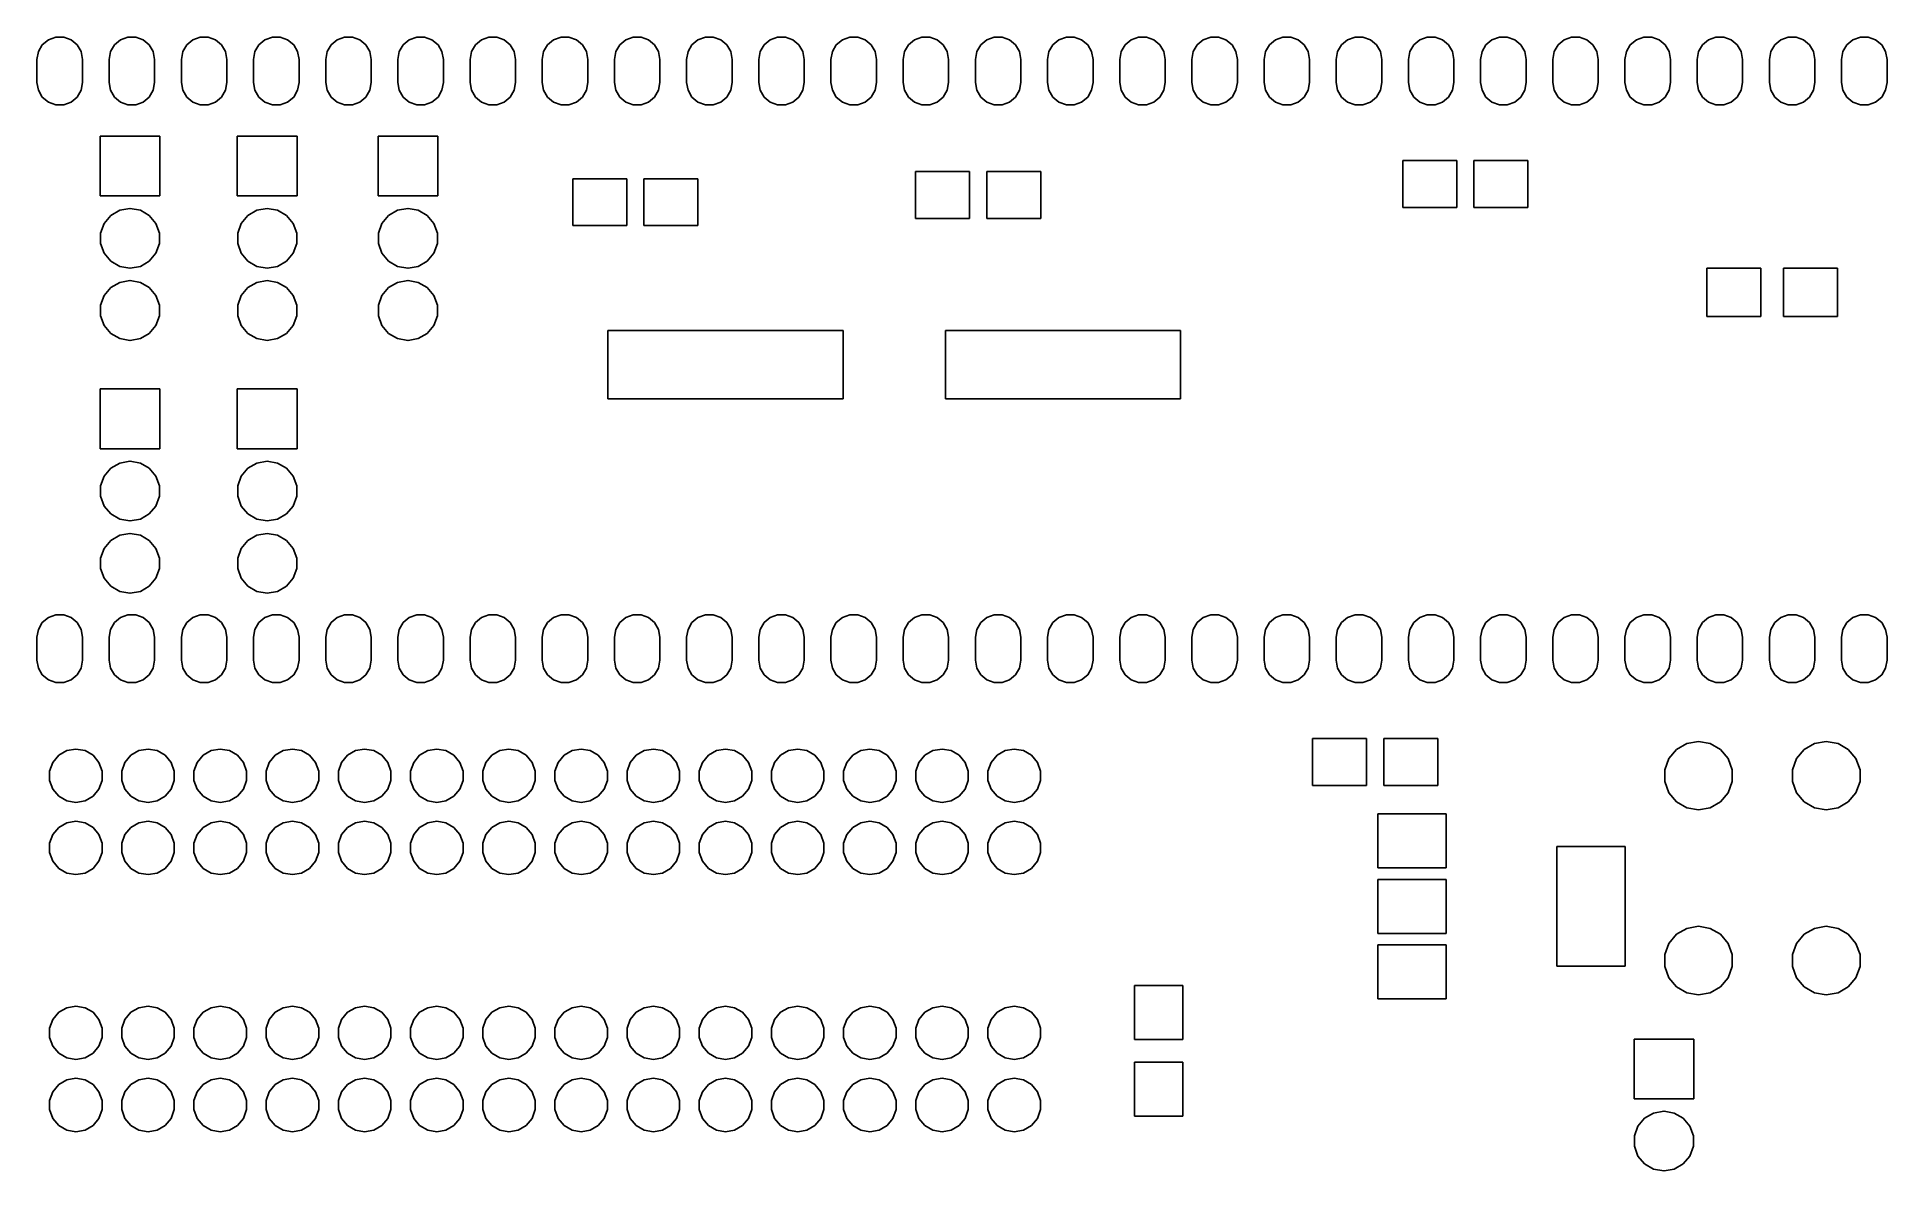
# Model space of a CAD drawing. Extents: x 97.7 to 162.8, y -112.8 to -72.9.
import ezdxf

# ---------------------------------------------------------------- set-up
doc = ezdxf.new("R2010")
doc.units = 0
doc.header["$MEASUREMENT"] = 0
doc.layers.add('BLACK', color=7, linetype='CONTINUOUS')

msp = doc.modelspace()

# ---------------------------------------------------------------- linework, layer by layer
at = {"layer": 'Black'}
for p, q in [((97.6915, -73.7204), (97.7397, -73.4468)), ((97.7397, -73.4468), (97.8787, -73.2062)), ((97.8787, -73.2062), (98.0915, -73.0276)), ((98.0915, -73.0276), (98.3526, -72.9326)), ((98.3526, -72.9326), (98.6304, -72.9326)), ((98.6304, -72.9326), (98.8915, -73.0276)), ((98.8915, -73.0276), (99.1043, -73.2062)), ((99.1043, -73.2062), (99.2433, -73.4468)), ((99.2433, -73.4468), (99.2915, -73.7204)), ((100.231, -73.7204), (100.28, -73.4468)), ((100.28, -73.4468), (100.419, -73.2062)), ((100.419, -73.2062), (100.631, -73.0276)), ((100.631, -73.0276), (100.893, -72.9326)), ((100.893, -72.9326), (101.17, -72.9326)), ((101.17, -72.9326), (101.431, -73.0276)), ((101.431, -73.0276), (101.644, -73.2062)), ((101.644, -73.2062), (101.783, -73.4468)), ((101.783, -73.4468), (101.831, -73.7204)), ((102.771, -73.7204), (102.82, -73.4468)), ((102.82, -73.4468), (102.959, -73.2062)), ((102.959, -73.2062), (103.171, -73.0276)), ((103.171, -73.0276), (103.433, -72.9326)), ((103.433, -72.9326), (103.71, -72.9326)), ((103.71, -72.9326), (103.971, -73.0276)), ((103.971, -73.0276), (104.184, -73.2062)), ((104.184, -73.2062), (104.323, -73.4468)), ((104.323, -73.4468), (104.371, -73.7204)), ((105.311, -73.7204), (105.36, -73.4468)), ((105.36, -73.4468), (105.499, -73.2062)), ((105.499, -73.2062), (105.712, -73.0276)), ((105.712, -73.0276), (105.973, -72.9326)), ((105.973, -72.9326), (106.25, -72.9326)), ((106.25, -72.9326), (106.511, -73.0276)), ((106.511, -73.0276), (106.724, -73.2062)), ((106.724, -73.2062), (106.863, -73.4468)), ((106.863, -73.4468), (106.911, -73.7204)), ((107.852, -73.7204), (107.9, -73.4468)), ((107.9, -73.4468), (108.039, -73.2062)), ((108.039, -73.2062), (108.251, -73.0276)), ((108.251, -73.0276), (108.513, -72.9326)), ((108.513, -72.9326), (108.79, -72.9326)), ((108.79, -72.9326), (109.051, -73.0276)), ((109.051, -73.0276), (109.264, -73.2062)), ((109.264, -73.2062), (109.403, -73.4468)), ((109.403, -73.4468), (109.451, -73.7204)), ((110.391, -73.7204), (110.44, -73.4468)), ((110.44, -73.4468), (110.579, -73.2062)), ((110.579, -73.2062), (110.791, -73.0276)), ((110.791, -73.0276), (111.053, -72.9326)), ((111.053, -72.9326), (111.33, -72.9326)), ((111.33, -72.9326), (111.591, -73.0276)), ((111.591, -73.0276), (111.804, -73.2062)), ((111.804, -73.2062), (111.943, -73.4468)), ((111.943, -73.4468), (111.991, -73.7204)), ((112.931, -73.7204), (112.98, -73.4468)), ((112.98, -73.4468), (113.119, -73.2062)), ((113.119, -73.2062), (113.331, -73.0276)), ((113.331, -73.0276), (113.593, -72.9326)), ((113.593, -72.9326), (113.87, -72.9326)), ((113.87, -72.9326), (114.131, -73.0276)), ((114.131, -73.0276), (114.344, -73.2062)), ((114.344, -73.2062), (114.483, -73.4468)), ((114.483, -73.4468), (114.531, -73.7204)), ((115.471, -73.7204), (115.52, -73.4468)), ((115.52, -73.4468), (115.659, -73.2062)), ((115.659, -73.2062), (115.871, -73.0276)), ((115.871, -73.0276), (116.133, -72.9326)), ((116.133, -72.9326), (116.41, -72.9326)), ((116.41, -72.9326), (116.671, -73.0276)), ((116.671, -73.0276), (116.884, -73.2062)), ((116.884, -73.2062), (117.023, -73.4468)), ((117.023, -73.4468), (117.072, -73.7204)), ((118.011, -73.7204), (118.06, -73.4468)), ((118.06, -73.4468), (118.199, -73.2062)), ((118.199, -73.2062), (118.411, -73.0276)), ((118.411, -73.0276), (118.673, -72.9326)), ((118.673, -72.9326), (118.95, -72.9326)), ((118.95, -72.9326), (119.212, -73.0276)), ((119.212, -73.0276), (119.424, -73.2062)), ((119.424, -73.2062), (119.563, -73.4468)), ((119.563, -73.4468), (119.611, -73.7204)), ((120.551, -73.7204), (120.6, -73.4468)), ((120.6, -73.4468), (120.739, -73.2062)), ((120.739, -73.2062), (120.951, -73.0276)), ((120.951, -73.0276), (121.213, -72.9326)), ((121.213, -72.9326), (121.49, -72.9326)), ((121.49, -72.9326), (121.751, -73.0276)), ((121.751, -73.0276), (121.964, -73.2062)), ((121.964, -73.2062), (122.103, -73.4468)), ((122.103, -73.4468), (122.151, -73.7204)), ((123.091, -73.7204), (123.14, -73.4468)), ((123.14, -73.4468), (123.279, -73.2062)), ((123.279, -73.2062), (123.491, -73.0276)), ((123.491, -73.0276), (123.753, -72.9326)), ((123.753, -72.9326), (124.03, -72.9326)), ((124.03, -72.9326), (124.291, -73.0276)), ((124.291, -73.0276), (124.504, -73.2062)), ((124.504, -73.2062), (124.643, -73.4468)), ((124.643, -73.4468), (124.691, -73.7204)), ((125.631, -73.7204), (125.68, -73.4468)), ((125.68, -73.4468), (125.819, -73.2062)), ((125.819, -73.2062), (126.031, -73.0276)), ((126.031, -73.0276), (126.293, -72.9326)), ((126.293, -72.9326), (126.57, -72.9326)), ((126.57, -72.9326), (126.831, -73.0276)), ((126.831, -73.0276), (127.044, -73.2062)), ((127.044, -73.2062), (127.183, -73.4468)), ((127.183, -73.4468), (127.231, -73.7204)), ((128.171, -73.7204), (128.22, -73.4468)), ((128.22, -73.4468), (128.359, -73.2062)), ((128.359, -73.2062), (128.571, -73.0276)), ((128.571, -73.0276), (128.833, -72.9326)), ((128.833, -72.9326), (129.11, -72.9326)), ((129.11, -72.9326), (129.371, -73.0276)), ((129.371, -73.0276), (129.584, -73.2062)), ((129.584, -73.2062), (129.723, -73.4468)), ((129.723, -73.4468), (129.772, -73.7204)), ((130.712, -73.7204), (130.76, -73.4468)), ((130.76, -73.4468), (130.899, -73.2062)), ((130.899, -73.2062), (131.112, -73.0276)), ((131.112, -73.0276), (131.373, -72.9326)), ((131.373, -72.9326), (131.65, -72.9326)), ((131.65, -72.9326), (131.911, -73.0276)), ((131.911, -73.0276), (132.124, -73.2062)), ((132.124, -73.2062), (132.263, -73.4468)), ((132.263, -73.4468), (132.311, -73.7204)), ((133.251, -73.7204), (133.3, -73.4468)), ((133.3, -73.4468), (133.439, -73.2062)), ((133.439, -73.2062), (133.651, -73.0276)), ((133.651, -73.0276), (133.913, -72.9326)), ((133.913, -72.9326), (134.19, -72.9326)), ((134.19, -72.9326), (134.451, -73.0276)), ((134.451, -73.0276), (134.664, -73.2062)), ((134.664, -73.2062), (134.803, -73.4468)), ((134.803, -73.4468), (134.851, -73.7204)), ((135.791, -73.7204), (135.84, -73.4468)), ((135.84, -73.4468), (135.979, -73.2062)), ((135.979, -73.2062), (136.191, -73.0276)), ((136.191, -73.0276), (136.453, -72.9326)), ((136.453, -72.9326), (136.73, -72.9326)), ((136.73, -72.9326), (136.992, -73.0276)), ((136.992, -73.0276), (137.204, -73.2062)), ((137.204, -73.2062), (137.343, -73.4468)), ((137.343, -73.4468), (137.392, -73.7204)), ((138.332, -73.7204), (138.38, -73.4468)), ((138.38, -73.4468), (138.519, -73.2062)), ((138.519, -73.2062), (138.731, -73.0276)), ((138.731, -73.0276), (138.993, -72.9326)), ((138.993, -72.9326), (139.27, -72.9326)), ((139.27, -72.9326), (139.531, -73.0276)), ((139.531, -73.0276), (139.744, -73.2062)), ((139.744, -73.2062), (139.883, -73.4468)), ((139.883, -73.4468), (139.931, -73.7204)), ((140.871, -73.7204), (140.92, -73.4468)), ((140.92, -73.4468), (141.059, -73.2062)), ((141.059, -73.2062), (141.272, -73.0276)), ((141.272, -73.0276), (141.533, -72.9326)), ((141.533, -72.9326), (141.81, -72.9326)), ((141.81, -72.9326), (142.071, -73.0276)), ((142.071, -73.0276), (142.284, -73.2062)), ((142.284, -73.2062), (142.423, -73.4468)), ((142.423, -73.4468), (142.471, -73.7204)), ((143.411, -73.7204), (143.46, -73.4468)), ((143.46, -73.4468), (143.599, -73.2062)), ((143.599, -73.2062), (143.811, -73.0276)), ((143.811, -73.0276), (144.073, -72.9326)), ((144.073, -72.9326), (144.35, -72.9326)), ((144.35, -72.9326), (144.612, -73.0276)), ((144.612, -73.0276), (144.824, -73.2062)), ((144.824, -73.2062), (144.963, -73.4468)), ((144.963, -73.4468), (145.011, -73.7204)), ((145.951, -73.7204), (146, -73.4468)), ((146, -73.4468), (146.139, -73.2062)), ((146.139, -73.2062), (146.351, -73.0276)), ((146.351, -73.0276), (146.613, -72.9326)), ((146.613, -72.9326), (146.89, -72.9326)), ((146.89, -72.9326), (147.151, -73.0276)), ((147.151, -73.0276), (147.364, -73.2062)), ((147.364, -73.2062), (147.503, -73.4468)), ((147.503, -73.4468), (147.552, -73.7204)), ((148.492, -73.7204), (148.54, -73.4468)), ((148.54, -73.4468), (148.679, -73.2062)), ((148.679, -73.2062), (148.891, -73.0276)), ((148.891, -73.0276), (149.153, -72.9326)), ((149.153, -72.9326), (149.43, -72.9326)), ((149.43, -72.9326), (149.691, -73.0276)), ((149.691, -73.0276), (149.904, -73.2062)), ((149.904, -73.2062), (150.043, -73.4468)), ((150.043, -73.4468), (150.091, -73.7204)), ((151.031, -73.7204), (151.08, -73.4468)), ((151.08, -73.4468), (151.219, -73.2062)), ((151.219, -73.2062), (151.431, -73.0276)), ((151.431, -73.0276), (151.693, -72.9326)), ((151.693, -72.9326), (151.97, -72.9326)), ((151.97, -72.9326), (152.231, -73.0276)), ((152.231, -73.0276), (152.444, -73.2062)), ((152.444, -73.2062), (152.583, -73.4468)), ((152.583, -73.4468), (152.631, -73.7204)), ((153.571, -73.7204), (153.62, -73.4468)), ((153.62, -73.4468), (153.759, -73.2062)), ((153.759, -73.2062), (153.971, -73.0276)), ((153.971, -73.0276), (154.233, -72.9326)), ((154.233, -72.9326), (154.51, -72.9326)), ((154.51, -72.9326), (154.772, -73.0276)), ((154.772, -73.0276), (154.984, -73.2062)), ((154.984, -73.2062), (155.123, -73.4468)), ((155.123, -73.4468), (155.171, -73.7204)), ((156.112, -73.7204), (156.16, -73.4468)), ((156.16, -73.4468), (156.299, -73.2062)), ((156.299, -73.2062), (156.511, -73.0276)), ((156.511, -73.0276), (156.773, -72.9326)), ((156.773, -72.9326), (157.05, -72.9326)), ((157.05, -72.9326), (157.311, -73.0276)), ((157.311, -73.0276), (157.524, -73.2062)), ((157.524, -73.2062), (157.663, -73.4468)), ((157.663, -73.4468), (157.712, -73.7204)), ((158.651, -73.7204), (158.7, -73.4468)), ((158.7, -73.4468), (158.839, -73.2062)), ((158.839, -73.2062), (159.052, -73.0276)), ((159.052, -73.0276), (159.313, -72.9326)), ((159.313, -72.9326), (159.59, -72.9326)), ((159.59, -72.9326), (159.851, -73.0276)), ((159.851, -73.0276), (160.064, -73.2062)), ((160.064, -73.2062), (160.203, -73.4468)), ((160.203, -73.4468), (160.251, -73.7204)), ((161.191, -73.7204), (161.24, -73.4468)), ((161.24, -73.4468), (161.379, -73.2062)), ((161.379, -73.2062), (161.591, -73.0276)), ((161.591, -73.0276), (161.853, -72.9326)), ((161.853, -72.9326), (162.13, -72.9326)), ((162.13, -72.9326), (162.391, -73.0276)), ((162.391, -73.0276), (162.604, -73.2062)), ((162.604, -73.2062), (162.743, -73.4468)), ((162.743, -73.4468), (162.791, -73.7204)), ((97.6915, -74.5296), (97.6915, -73.7204)), ((99.2915, -73.7204), (99.2915, -74.5296)), ((100.231, -74.5296), (100.231, -73.7204)), ((101.831, -73.7204), (101.831, -74.5296)), ((102.771, -74.5296), (102.771, -73.7204)), ((104.371, -73.7204), (104.371, -74.5296)), ((105.311, -74.5296), (105.311, -73.7204)), ((106.911, -73.7204), (106.911, -74.5296)), ((107.852, -74.5296), (107.852, -73.7204)), ((109.451, -73.7204), (109.451, -74.5296)), ((110.391, -74.5296), (110.391, -73.7204)), ((111.991, -73.7204), (111.991, -74.5296)), ((112.931, -74.5296), (112.931, -73.7204)), ((114.531, -73.7204), (114.531, -74.5296)), ((115.471, -74.5296), (115.471, -73.7204)), ((117.072, -73.7204), (117.072, -74.5296)), ((118.011, -74.5296), (118.011, -73.7204)), ((119.611, -73.7204), (119.611, -74.5296)), ((120.551, -74.5296), (120.551, -73.7204)), ((122.151, -73.7204), (122.151, -74.5296)), ((123.091, -74.5296), (123.091, -73.7204)), ((124.691, -73.7204), (124.691, -74.5296)), ((125.631, -74.5296), (125.631, -73.7204)), ((127.231, -73.7204), (127.231, -74.5296)), ((128.171, -74.5296), (128.171, -73.7204)), ((129.772, -73.7204), (129.772, -74.5296)), ((130.712, -74.5296), (130.712, -73.7204)), ((132.311, -73.7204), (132.311, -74.5296)), ((133.251, -74.5296), (133.251, -73.7204)), ((134.851, -73.7204), (134.851, -74.5296)), ((135.791, -74.5296), (135.791, -73.7204)), ((137.392, -73.7204), (137.392, -74.5296)), ((138.332, -74.5296), (138.332, -73.7204)), ((139.931, -73.7204), (139.931, -74.5296)), ((140.871, -74.5296), (140.871, -73.7204)), ((142.471, -73.7204), (142.471, -74.5296)), ((143.411, -74.5296), (143.411, -73.7204)), ((145.011, -73.7204), (145.011, -74.5296)), ((145.951, -74.5296), (145.951, -73.7204)), ((147.552, -73.7204), (147.552, -74.5296)), ((148.492, -74.5296), (148.492, -73.7204)), ((150.091, -73.7204), (150.091, -74.5296)), ((151.031, -74.5296), (151.031, -73.7204)), ((152.631, -73.7204), (152.631, -74.5296)), ((153.571, -74.5296), (153.571, -73.7204)), ((155.171, -73.7204), (155.171, -74.5296)), ((156.112, -74.5296), (156.112, -73.7204)), ((157.712, -73.7204), (157.712, -74.5296)), ((158.651, -74.5296), (158.651, -73.7204)), ((160.251, -73.7204), (160.251, -74.5296)), ((161.191, -74.5296), (161.191, -73.7204)), ((162.791, -73.7204), (162.791, -74.5296)), ((97.7397, -74.8032), (97.6915, -74.5296)), ((97.8787, -75.0438), (97.7397, -74.8032)), ((99.2433, -74.8032), (99.1043, -75.0438)), ((99.2915, -74.5296), (99.2433, -74.8032)), ((100.28, -74.8032), (100.231, -74.5296)), ((100.419, -75.0438), (100.28, -74.8032)), ((101.783, -74.8032), (101.644, -75.0438)), ((101.831, -74.5296), (101.783, -74.8032)), ((102.82, -74.8032), (102.771, -74.5296)), ((102.959, -75.0438), (102.82, -74.8032)), ((104.323, -74.8032), (104.184, -75.0438)), ((104.371, -74.5296), (104.323, -74.8032)), ((105.36, -74.8032), (105.311, -74.5296)), ((105.499, -75.0438), (105.36, -74.8032)), ((106.863, -74.8032), (106.724, -75.0438)), ((106.911, -74.5296), (106.863, -74.8032)), ((107.9, -74.8032), (107.852, -74.5296)), ((108.039, -75.0438), (107.9, -74.8032)), ((109.403, -74.8032), (109.264, -75.0438)), ((109.451, -74.5296), (109.403, -74.8032)), ((110.44, -74.8032), (110.391, -74.5296)), ((110.579, -75.0438), (110.44, -74.8032)), ((111.943, -74.8032), (111.804, -75.0438)), ((111.991, -74.5296), (111.943, -74.8032)), ((112.98, -74.8032), (112.931, -74.5296)), ((113.119, -75.0438), (112.98, -74.8032)), ((114.483, -74.8032), (114.344, -75.0438)), ((114.531, -74.5296), (114.483, -74.8032)), ((115.52, -74.8032), (115.471, -74.5296)), ((115.659, -75.0438), (115.52, -74.8032)), ((117.023, -74.8032), (116.884, -75.0438)), ((117.072, -74.5296), (117.023, -74.8032)), ((118.06, -74.8032), (118.011, -74.5296)), ((118.199, -75.0438), (118.06, -74.8032)), ((119.563, -74.8032), (119.424, -75.0438)), ((119.611, -74.5296), (119.563, -74.8032)), ((120.6, -74.8032), (120.551, -74.5296)), ((120.739, -75.0438), (120.6, -74.8032)), ((122.103, -74.8032), (121.964, -75.0438)), ((122.151, -74.5296), (122.103, -74.8032)), ((123.14, -74.8032), (123.091, -74.5296)), ((123.279, -75.0438), (123.14, -74.8032)), ((124.643, -74.8032), (124.504, -75.0438)), ((124.691, -74.5296), (124.643, -74.8032)), ((125.68, -74.8032), (125.631, -74.5296)), ((125.819, -75.0438), (125.68, -74.8032)), ((127.183, -74.8032), (127.044, -75.0438)), ((127.231, -74.5296), (127.183, -74.8032)), ((128.22, -74.8032), (128.171, -74.5296)), ((128.359, -75.0438), (128.22, -74.8032)), ((129.723, -74.8032), (129.584, -75.0438)), ((129.772, -74.5296), (129.723, -74.8032)), ((130.76, -74.8032), (130.712, -74.5296)), ((130.899, -75.0438), (130.76, -74.8032)), ((132.263, -74.8032), (132.124, -75.0438)), ((132.311, -74.5296), (132.263, -74.8032)), ((133.3, -74.8032), (133.251, -74.5296)), ((133.439, -75.0438), (133.3, -74.8032)), ((134.803, -74.8032), (134.664, -75.0438)), ((134.851, -74.5296), (134.803, -74.8032)), ((135.84, -74.8032), (135.791, -74.5296)), ((135.979, -75.0438), (135.84, -74.8032)), ((137.343, -74.8032), (137.204, -75.0438)), ((137.392, -74.5296), (137.343, -74.8032)), ((138.38, -74.8032), (138.332, -74.5296)), ((138.519, -75.0438), (138.38, -74.8032)), ((139.883, -74.8032), (139.744, -75.0438)), ((139.931, -74.5296), (139.883, -74.8032)), ((140.92, -74.8032), (140.871, -74.5296)), ((141.059, -75.0438), (140.92, -74.8032)), ((142.423, -74.8032), (142.284, -75.0438)), ((142.471, -74.5296), (142.423, -74.8032)), ((143.46, -74.8032), (143.411, -74.5296)), ((143.599, -75.0438), (143.46, -74.8032)), ((144.963, -74.8032), (144.824, -75.0438)), ((145.011, -74.5296), (144.963, -74.8032)), ((146, -74.8032), (145.951, -74.5296)), ((146.139, -75.0438), (146, -74.8032)), ((147.503, -74.8032), (147.364, -75.0438)), ((147.552, -74.5296), (147.503, -74.8032)), ((148.54, -74.8032), (148.492, -74.5296)), ((148.679, -75.0438), (148.54, -74.8032)), ((150.043, -74.8032), (149.904, -75.0438)), ((150.091, -74.5296), (150.043, -74.8032)), ((151.08, -74.8032), (151.031, -74.5296)), ((151.219, -75.0438), (151.08, -74.8032)), ((152.583, -74.8032), (152.444, -75.0438)), ((152.631, -74.5296), (152.583, -74.8032)), ((153.62, -74.8032), (153.571, -74.5296)), ((153.759, -75.0438), (153.62, -74.8032)), ((155.123, -74.8032), (154.984, -75.0438)), ((155.171, -74.5296), (155.123, -74.8032)), ((156.16, -74.8032), (156.112, -74.5296)), ((156.299, -75.0438), (156.16, -74.8032)), ((157.663, -74.8032), (157.524, -75.0438)), ((157.712, -74.5296), (157.663, -74.8032)), ((158.7, -74.8032), (158.651, -74.5296)), ((158.839, -75.0438), (158.7, -74.8032)), ((160.203, -74.8032), (160.064, -75.0438)), ((160.251, -74.5296), (160.203, -74.8032)), ((161.24, -74.8032), (161.191, -74.5296)), ((161.379, -75.0438), (161.24, -74.8032)), ((162.743, -74.8032), (162.604, -75.0438)), ((162.791, -74.5296), (162.743, -74.8032)), ((98.0915, -75.2224), (97.8787, -75.0438)), ((98.3526, -75.3174), (98.0915, -75.2224)), ((98.6304, -75.3174), (98.3526, -75.3174)), ((98.8915, -75.2224), (98.6304, -75.3174)), ((99.1043, -75.0438), (98.8915, -75.2224)), ((100.631, -75.2224), (100.419, -75.0438)), ((100.893, -75.3174), (100.631, -75.2224)), ((101.17, -75.3174), (100.893, -75.3174)), ((101.431, -75.2224), (101.17, -75.3174)), ((101.644, -75.0438), (101.431, -75.2224)), ((103.171, -75.2224), (102.959, -75.0438)), ((103.433, -75.3174), (103.171, -75.2224)), ((103.71, -75.3174), (103.433, -75.3174)), ((103.971, -75.2224), (103.71, -75.3174)), ((104.184, -75.0438), (103.971, -75.2224)), ((105.712, -75.2224), (105.499, -75.0438)), ((105.973, -75.3174), (105.712, -75.2224)), ((106.25, -75.3174), (105.973, -75.3174)), ((106.511, -75.2224), (106.25, -75.3174)), ((106.724, -75.0438), (106.511, -75.2224)), ((108.251, -75.2224), (108.039, -75.0438)), ((108.513, -75.3174), (108.251, -75.2224)), ((108.79, -75.3174), (108.513, -75.3174)), ((109.051, -75.2224), (108.79, -75.3174)), ((109.264, -75.0438), (109.051, -75.2224)), ((110.791, -75.2224), (110.579, -75.0438)), ((111.053, -75.3174), (110.791, -75.2224)), ((111.33, -75.3174), (111.053, -75.3174)), ((111.591, -75.2224), (111.33, -75.3174)), ((111.804, -75.0438), (111.591, -75.2224)), ((113.331, -75.2224), (113.119, -75.0438)), ((113.593, -75.3174), (113.331, -75.2224)), ((113.87, -75.3174), (113.593, -75.3174)), ((114.131, -75.2224), (113.87, -75.3174)), ((114.344, -75.0438), (114.131, -75.2224)), ((115.871, -75.2224), (115.659, -75.0438)), ((116.133, -75.3174), (115.871, -75.2224)), ((116.41, -75.3174), (116.133, -75.3174)), ((116.671, -75.2224), (116.41, -75.3174)), ((116.884, -75.0438), (116.671, -75.2224)), ((118.411, -75.2224), (118.199, -75.0438)), ((118.673, -75.3174), (118.411, -75.2224)), ((118.95, -75.3174), (118.673, -75.3174)), ((119.212, -75.2224), (118.95, -75.3174)), ((119.424, -75.0438), (119.212, -75.2224)), ((120.951, -75.2224), (120.739, -75.0438)), ((121.213, -75.3174), (120.951, -75.2224)), ((121.49, -75.3174), (121.213, -75.3174)), ((121.751, -75.2224), (121.49, -75.3174)), ((121.964, -75.0438), (121.751, -75.2224)), ((123.491, -75.2224), (123.279, -75.0438)), ((123.753, -75.3174), (123.491, -75.2224)), ((124.03, -75.3174), (123.753, -75.3174)), ((124.291, -75.2224), (124.03, -75.3174)), ((124.504, -75.0438), (124.291, -75.2224)), ((126.031, -75.2224), (125.819, -75.0438)), ((126.293, -75.3174), (126.031, -75.2224)), ((126.57, -75.3174), (126.293, -75.3174)), ((126.831, -75.2224), (126.57, -75.3174)), ((127.044, -75.0438), (126.831, -75.2224)), ((128.571, -75.2224), (128.359, -75.0438)), ((128.833, -75.3174), (128.571, -75.2224)), ((129.11, -75.3174), (128.833, -75.3174)), ((129.371, -75.2224), (129.11, -75.3174)), ((129.584, -75.0438), (129.371, -75.2224)), ((131.112, -75.2224), (130.899, -75.0438)), ((131.373, -75.3174), (131.112, -75.2224)), ((131.65, -75.3174), (131.373, -75.3174)), ((131.911, -75.2224), (131.65, -75.3174)), ((132.124, -75.0438), (131.911, -75.2224)), ((133.651, -75.2224), (133.439, -75.0438)), ((133.913, -75.3174), (133.651, -75.2224)), ((134.19, -75.3174), (133.913, -75.3174)), ((134.451, -75.2224), (134.19, -75.3174)), ((134.664, -75.0438), (134.451, -75.2224)), ((136.191, -75.2224), (135.979, -75.0438)), ((136.453, -75.3174), (136.191, -75.2224)), ((136.73, -75.3174), (136.453, -75.3174)), ((136.992, -75.2224), (136.73, -75.3174)), ((137.204, -75.0438), (136.992, -75.2224)), ((138.731, -75.2224), (138.519, -75.0438)), ((138.993, -75.3174), (138.731, -75.2224)), ((139.27, -75.3174), (138.993, -75.3174)), ((139.531, -75.2224), (139.27, -75.3174)), ((139.744, -75.0438), (139.531, -75.2224)), ((141.272, -75.2224), (141.059, -75.0438)), ((141.533, -75.3174), (141.272, -75.2224)), ((141.81, -75.3174), (141.533, -75.3174)), ((142.071, -75.2224), (141.81, -75.3174)), ((142.284, -75.0438), (142.071, -75.2224)), ((143.811, -75.2224), (143.599, -75.0438)), ((144.073, -75.3174), (143.811, -75.2224)), ((144.35, -75.3174), (144.073, -75.3174)), ((144.612, -75.2224), (144.35, -75.3174)), ((144.824, -75.0438), (144.612, -75.2224)), ((146.351, -75.2224), (146.139, -75.0438)), ((146.613, -75.3174), (146.351, -75.2224)), ((146.89, -75.3174), (146.613, -75.3174)), ((147.151, -75.2224), (146.89, -75.3174)), ((147.364, -75.0438), (147.151, -75.2224)), ((148.891, -75.2224), (148.679, -75.0438)), ((149.153, -75.3174), (148.891, -75.2224)), ((149.43, -75.3174), (149.153, -75.3174)), ((149.691, -75.2224), (149.43, -75.3174)), ((149.904, -75.0438), (149.691, -75.2224)), ((151.431, -75.2224), (151.219, -75.0438)), ((151.693, -75.3174), (151.431, -75.2224)), ((151.97, -75.3174), (151.693, -75.3174)), ((152.231, -75.2224), (151.97, -75.3174)), ((152.444, -75.0438), (152.231, -75.2224)), ((153.971, -75.2224), (153.759, -75.0438)), ((154.233, -75.3174), (153.971, -75.2224)), ((154.51, -75.3174), (154.233, -75.3174)), ((154.772, -75.2224), (154.51, -75.3174)), ((154.984, -75.0438), (154.772, -75.2224)), ((156.511, -75.2224), (156.299, -75.0438)), ((156.773, -75.3174), (156.511, -75.2224)), ((157.05, -75.3174), (156.773, -75.3174)), ((157.311, -75.2224), (157.05, -75.3174)), ((157.524, -75.0438), (157.311, -75.2224)), ((159.052, -75.2224), (158.839, -75.0438)), ((159.313, -75.3174), (159.052, -75.2224)), ((159.59, -75.3174), (159.313, -75.3174)), ((159.851, -75.2224), (159.59, -75.3174)), ((160.064, -75.0438), (159.851, -75.2224)), ((161.591, -75.2224), (161.379, -75.0438)), ((161.853, -75.3174), (161.591, -75.2224)), ((162.13, -75.3174), (161.853, -75.3174)), ((162.391, -75.2224), (162.13, -75.3174)), ((162.604, -75.0438), (162.391, -75.2224)), ((99.915, -78.52), (99.915, -76.42)), ((99.915, -76.42), (102.015, -76.42)), ((102.015, -76.42), (102.015, -78.52)), ((104.741, -78.52), (104.741, -76.42)), ((104.741, -76.42), (106.841, -76.42)), ((106.841, -76.42), (106.841, -78.52)), ((109.694, -78.52), (109.694, -76.42)), ((109.694, -76.42), (111.794, -76.42)), ((111.794, -76.42), (111.794, -78.52)), ((145.755, -78.93), (145.755, -77.28)), ((145.755, -77.28), (147.655, -77.28)), ((147.655, -77.28), (147.655, -78.93)), ((148.255, -78.93), (148.255, -77.28)), ((148.255, -77.28), (150.155, -77.28)), ((150.155, -77.28), (150.155, -78.93)), ((116.545, -79.565), (116.545, -77.915)), ((116.545, -77.915), (118.445, -77.915)), ((118.445, -77.915), (118.445, -79.565)), ((119.045, -79.565), (119.045, -77.915)), ((119.045, -77.915), (120.945, -77.915)), ((120.945, -77.915), (120.945, -79.565)), ((128.61, -79.311), (128.61, -77.661)), ((128.61, -77.661), (130.51, -77.661)), ((130.51, -77.661), (130.51, -79.311)), ((131.11, -79.311), (131.11, -77.661)), ((131.11, -77.661), (133.01, -77.661)), ((133.01, -77.661), (133.01, -79.311)), ((102.015, -78.52), (99.915, -78.52)), ((106.841, -78.52), (104.741, -78.52)), ((111.794, -78.52), (109.694, -78.52)), ((100.052, -79.485), (100.286, -79.2057)), ((100.286, -79.2057), (100.602, -79.0233)), ((100.602, -79.0233), (100.961, -78.96)), ((100.961, -78.96), (100.969, -78.96)), ((100.969, -78.96), (101.328, -79.0233)), ((101.328, -79.0233), (101.644, -79.2057)), ((101.644, -79.2057), (101.878, -79.485)), ((104.878, -79.485), (105.112, -79.2057)), ((105.112, -79.2057), (105.428, -79.0233)), ((105.428, -79.0233), (105.787, -78.96)), ((105.787, -78.96), (105.795, -78.96)), ((105.795, -78.96), (106.154, -79.0233)), ((106.154, -79.0233), (106.47, -79.2057)), ((106.47, -79.2057), (106.704, -79.485)), ((109.831, -79.485), (110.065, -79.2057)), ((110.065, -79.2057), (110.381, -79.0233)), ((110.381, -79.0233), (110.74, -78.96)), ((110.74, -78.96), (110.748, -78.96)), ((110.748, -78.96), (111.107, -79.0233)), ((111.107, -79.0233), (111.423, -79.2057)), ((111.423, -79.2057), (111.657, -79.485)), ((130.51, -79.311), (128.61, -79.311)), ((133.01, -79.311), (131.11, -79.311)), ((147.655, -78.93), (145.755, -78.93)), ((150.155, -78.93), (148.255, -78.93)), ((99.9269, -79.8277), (100.052, -79.485)), ((99.9269, -80.1923), (99.9269, -79.8277)), ((101.878, -79.485), (102.003, -79.8277)), ((102.003, -79.8277), (102.003, -80.1923)), ((104.753, -79.8277), (104.878, -79.485)), ((104.753, -80.1923), (104.753, -79.8277)), ((106.704, -79.485), (106.829, -79.8277)), ((106.829, -79.8277), (106.829, -80.1923)), ((109.706, -79.8277), (109.831, -79.485)), ((109.706, -80.1923), (109.706, -79.8277)), ((111.657, -79.485), (111.782, -79.8277)), ((111.782, -79.8277), (111.782, -80.1923)), ((118.445, -79.565), (116.545, -79.565)), ((120.945, -79.565), (119.045, -79.565)), ((100.052, -80.535), (99.9269, -80.1923)), ((100.286, -80.8143), (100.052, -80.535)), ((101.878, -80.535), (101.644, -80.8143)), ((102.003, -80.1923), (101.878, -80.535)), ((104.878, -80.535), (104.753, -80.1923)), ((105.112, -80.8143), (104.878, -80.535)), ((106.704, -80.535), (106.47, -80.8143)), ((106.829, -80.1923), (106.704, -80.535)), ((109.831, -80.535), (109.706, -80.1923)), ((110.065, -80.8143), (109.831, -80.535)), ((111.657, -80.535), (111.423, -80.8143)), ((111.782, -80.1923), (111.657, -80.535)), ((100.602, -80.9967), (100.286, -80.8143)), ((100.961, -81.06), (100.602, -80.9967)), ((100.969, -81.06), (100.961, -81.06)), ((101.328, -80.9967), (100.969, -81.06)), ((101.644, -80.8143), (101.328, -80.9967)), ((105.428, -80.9967), (105.112, -80.8143)), ((105.787, -81.06), (105.428, -80.9967)), ((105.795, -81.06), (105.787, -81.06)), ((106.154, -80.9967), (105.795, -81.06)), ((106.47, -80.8143), (106.154, -80.9967)), ((110.381, -80.9967), (110.065, -80.8143)), ((110.74, -81.06), (110.381, -80.9967)), ((110.748, -81.06), (110.74, -81.06)), ((111.107, -80.9967), (110.748, -81.06)), ((111.423, -80.8143), (111.107, -80.9967)), ((156.45, -82.765), (156.45, -81.065)), ((156.45, -81.065), (158.35, -81.065)), ((158.35, -81.065), (158.35, -82.765)), ((159.15, -82.765), (159.15, -81.065)), ((159.15, -81.065), (161.05, -81.065)), ((161.05, -81.065), (161.05, -82.765)), ((99.9269, -82.3677), (100.052, -82.025)), ((100.052, -82.025), (100.286, -81.7457)), ((100.286, -81.7457), (100.602, -81.5633)), ((100.602, -81.5633), (100.961, -81.5)), ((100.961, -81.5), (100.969, -81.5)), ((100.969, -81.5), (101.328, -81.5633)), ((101.328, -81.5633), (101.644, -81.7457)), ((101.644, -81.7457), (101.878, -82.025)), ((101.878, -82.025), (102.003, -82.3677)), ((104.753, -82.3677), (104.878, -82.025)), ((104.878, -82.025), (105.112, -81.7457)), ((105.112, -81.7457), (105.428, -81.5633)), ((105.428, -81.5633), (105.787, -81.5)), ((105.787, -81.5), (105.795, -81.5)), ((105.795, -81.5), (106.154, -81.5633)), ((106.154, -81.5633), (106.47, -81.7457)), ((106.47, -81.7457), (106.704, -82.025)), ((106.704, -82.025), (106.829, -82.3677)), ((109.706, -82.3677), (109.831, -82.025)), ((109.831, -82.025), (110.065, -81.7457)), ((110.065, -81.7457), (110.381, -81.5633)), ((110.381, -81.5633), (110.74, -81.5)), ((110.74, -81.5), (110.748, -81.5)), ((110.748, -81.5), (111.107, -81.5633)), ((111.107, -81.5633), (111.423, -81.7457)), ((111.423, -81.7457), (111.657, -82.025)), ((111.657, -82.025), (111.782, -82.3677)), ((99.9269, -82.7323), (99.9269, -82.3677)), ((102.003, -82.3677), (102.003, -82.7323)), ((104.753, -82.7323), (104.753, -82.3677)), ((106.829, -82.3677), (106.829, -82.7323)), ((109.706, -82.7323), (109.706, -82.3677)), ((111.782, -82.3677), (111.782, -82.7323)), ((100.052, -83.075), (99.9269, -82.7323)), ((100.286, -83.3543), (100.052, -83.075)), ((101.878, -83.075), (101.644, -83.3543)), ((102.003, -82.7323), (101.878, -83.075)), ((104.878, -83.075), (104.753, -82.7323)), ((105.112, -83.3543), (104.878, -83.075)), ((106.704, -83.075), (106.47, -83.3543)), ((106.829, -82.7323), (106.704, -83.075)), ((109.831, -83.075), (109.706, -82.7323)), ((110.065, -83.3543), (109.831, -83.075)), ((111.657, -83.075), (111.423, -83.3543)), ((111.782, -82.7323), (111.657, -83.075)), ((117.782, -85.655), (117.782, -83.255)), ((117.782, -83.255), (126.057, -83.255)), ((126.057, -83.255), (126.057, -85.655)), ((129.657, -85.655), (129.657, -83.255)), ((129.657, -83.255), (137.933, -83.255)), ((137.933, -83.255), (137.933, -85.655)), ((158.35, -82.765), (156.45, -82.765)), ((161.05, -82.765), (159.15, -82.765)), ((100.602, -83.5367), (100.286, -83.3543)), ((100.961, -83.6), (100.602, -83.5367)), ((100.969, -83.6), (100.961, -83.6)), ((101.328, -83.5367), (100.969, -83.6)), ((101.644, -83.3543), (101.328, -83.5367)), ((105.428, -83.5367), (105.112, -83.3543)), ((105.787, -83.6), (105.428, -83.5367)), ((105.795, -83.6), (105.787, -83.6)), ((106.154, -83.5367), (105.795, -83.6)), ((106.47, -83.3543), (106.154, -83.5367)), ((110.381, -83.5367), (110.065, -83.3543)), ((110.74, -83.6), (110.381, -83.5367)), ((110.748, -83.6), (110.74, -83.6)), ((111.107, -83.5367), (110.748, -83.6)), ((111.423, -83.3543), (111.107, -83.5367)), ((99.915, -87.41), (99.915, -85.31)), ((99.915, -85.31), (102.015, -85.31)), ((102.015, -85.31), (102.015, -87.41)), ((104.741, -87.41), (104.741, -85.31)), ((104.741, -85.31), (106.841, -85.31)), ((106.841, -85.31), (106.841, -87.41)), ((126.057, -85.655), (117.782, -85.655)), ((137.933, -85.655), (129.657, -85.655)), ((102.015, -87.41), (99.915, -87.41)), ((100.602, -87.9133), (100.961, -87.85)), ((100.961, -87.85), (100.969, -87.85)), ((100.969, -87.85), (101.328, -87.9133)), ((106.841, -87.41), (104.741, -87.41)), ((105.428, -87.9133), (105.787, -87.85)), ((105.787, -87.85), (105.795, -87.85)), ((105.795, -87.85), (106.154, -87.9133)), ((99.9269, -88.7177), (100.052, -88.375)), ((100.052, -88.375), (100.286, -88.0957)), ((100.286, -88.0957), (100.602, -87.9133)), ((101.328, -87.9133), (101.644, -88.0957)), ((101.644, -88.0957), (101.878, -88.375)), ((101.878, -88.375), (102.003, -88.7177)), ((104.753, -88.7177), (104.878, -88.375)), ((104.878, -88.375), (105.112, -88.0957)), ((105.112, -88.0957), (105.428, -87.9133)), ((106.154, -87.9133), (106.47, -88.0957)), ((106.47, -88.0957), (106.704, -88.375)), ((106.704, -88.375), (106.829, -88.7177)), ((99.9269, -89.0823), (99.9269, -88.7177)), ((100.052, -89.425), (99.9269, -89.0823)), ((102.003, -89.0823), (101.878, -89.425)), ((102.003, -88.7177), (102.003, -89.0823)), ((104.753, -89.0823), (104.753, -88.7177)), ((104.878, -89.425), (104.753, -89.0823)), ((106.829, -89.0823), (106.704, -89.425)), ((106.829, -88.7177), (106.829, -89.0823)), ((100.286, -89.7043), (100.052, -89.425)), ((100.602, -89.8867), (100.286, -89.7043)), ((101.644, -89.7043), (101.328, -89.8867)), ((101.878, -89.425), (101.644, -89.7043)), ((105.112, -89.7043), (104.878, -89.425)), ((105.428, -89.8867), (105.112, -89.7043)), ((106.47, -89.7043), (106.154, -89.8867)), ((106.704, -89.425), (106.47, -89.7043)), ((100.286, -90.6357), (100.602, -90.4533)), ((100.961, -89.95), (100.602, -89.8867)), ((100.602, -90.4533), (100.961, -90.39)), ((100.969, -89.95), (100.961, -89.95)), ((100.961, -90.39), (100.969, -90.39)), ((101.328, -89.8867), (100.969, -89.95)), ((100.969, -90.39), (101.328, -90.4533)), ((101.328, -90.4533), (101.644, -90.6357)), ((105.112, -90.6357), (105.428, -90.4533)), ((105.787, -89.95), (105.428, -89.8867)), ((105.428, -90.4533), (105.787, -90.39)), ((105.795, -89.95), (105.787, -89.95)), ((105.787, -90.39), (105.795, -90.39)), ((106.154, -89.8867), (105.795, -89.95)), ((105.795, -90.39), (106.154, -90.4533)), ((106.154, -90.4533), (106.47, -90.6357)), ((99.9269, -91.2577), (100.052, -90.915)), ((100.052, -90.915), (100.286, -90.6357)), ((101.644, -90.6357), (101.878, -90.915)), ((101.878, -90.915), (102.003, -91.2577)), ((104.753, -91.2577), (104.878, -90.915)), ((104.878, -90.915), (105.112, -90.6357)), ((106.47, -90.6357), (106.704, -90.915)), ((106.704, -90.915), (106.829, -91.2577)), ((99.9269, -91.6223), (99.9269, -91.2577)), ((100.052, -91.965), (99.9269, -91.6223)), ((102.003, -91.6223), (101.878, -91.965)), ((102.003, -91.2577), (102.003, -91.6223)), ((104.753, -91.6223), (104.753, -91.2577)), ((104.878, -91.965), (104.753, -91.6223)), ((106.829, -91.6223), (106.704, -91.965)), ((106.829, -91.2577), (106.829, -91.6223)), ((100.286, -92.2443), (100.052, -91.965)), ((100.602, -92.4267), (100.286, -92.2443)), ((100.961, -92.49), (100.602, -92.4267)), ((101.328, -92.4267), (100.969, -92.49)), ((101.644, -92.2443), (101.328, -92.4267)), ((101.878, -91.965), (101.644, -92.2443)), ((105.112, -92.2443), (104.878, -91.965)), ((105.428, -92.4267), (105.112, -92.2443)), ((105.787, -92.49), (105.428, -92.4267)), ((106.154, -92.4267), (105.795, -92.49)), ((106.47, -92.2443), (106.154, -92.4267)), ((106.704, -91.965), (106.47, -92.2443)), ((100.969, -92.49), (100.961, -92.49)), ((105.795, -92.49), (105.787, -92.49)), ((97.7397, -93.7668), (97.8787, -93.5262)), ((97.8787, -93.5262), (98.0915, -93.3476)), ((98.0915, -93.3476), (98.3526, -93.2526)), ((98.3526, -93.2526), (98.6304, -93.2526)), ((98.6304, -93.2526), (98.8915, -93.3476)), ((98.8915, -93.3476), (99.1043, -93.5262)), ((99.1043, -93.5262), (99.2433, -93.7668)), ((100.28, -93.7668), (100.419, -93.5262)), ((100.419, -93.5262), (100.631, -93.3476)), ((100.631, -93.3476), (100.893, -93.2526)), ((100.893, -93.2526), (101.17, -93.2526)), ((101.17, -93.2526), (101.431, -93.3476)), ((101.431, -93.3476), (101.644, -93.5262)), ((101.644, -93.5262), (101.783, -93.7668)), ((102.82, -93.7668), (102.959, -93.5262)), ((102.959, -93.5262), (103.171, -93.3476)), ((103.171, -93.3476), (103.433, -93.2526)), ((103.433, -93.2526), (103.71, -93.2526)), ((103.71, -93.2526), (103.971, -93.3476)), ((103.971, -93.3476), (104.184, -93.5262)), ((104.184, -93.5262), (104.323, -93.7668)), ((105.36, -93.7668), (105.499, -93.5262)), ((105.499, -93.5262), (105.712, -93.3476)), ((105.712, -93.3476), (105.973, -93.2526)), ((105.973, -93.2526), (106.25, -93.2526)), ((106.25, -93.2526), (106.511, -93.3476)), ((106.511, -93.3476), (106.724, -93.5262)), ((106.724, -93.5262), (106.863, -93.7668)), ((107.9, -93.7668), (108.039, -93.5262)), ((108.039, -93.5262), (108.251, -93.3476)), ((108.251, -93.3476), (108.513, -93.2526)), ((108.513, -93.2526), (108.79, -93.2526)), ((108.79, -93.2526), (109.051, -93.3476)), ((109.051, -93.3476), (109.264, -93.5262)), ((109.264, -93.5262), (109.403, -93.7668)), ((110.44, -93.7668), (110.579, -93.5262)), ((110.579, -93.5262), (110.791, -93.3476)), ((110.791, -93.3476), (111.053, -93.2526)), ((111.053, -93.2526), (111.33, -93.2526)), ((111.33, -93.2526), (111.591, -93.3476)), ((111.591, -93.3476), (111.804, -93.5262)), ((111.804, -93.5262), (111.943, -93.7668)), ((112.98, -93.7668), (113.119, -93.5262)), ((113.119, -93.5262), (113.331, -93.3476)), ((113.331, -93.3476), (113.593, -93.2526)), ((113.593, -93.2526), (113.87, -93.2526)), ((113.87, -93.2526), (114.131, -93.3476)), ((114.131, -93.3476), (114.344, -93.5262)), ((114.344, -93.5262), (114.483, -93.7668)), ((115.52, -93.7668), (115.659, -93.5262)), ((115.659, -93.5262), (115.871, -93.3476)), ((115.871, -93.3476), (116.133, -93.2526)), ((116.133, -93.2526), (116.41, -93.2526)), ((116.41, -93.2526), (116.671, -93.3476)), ((116.671, -93.3476), (116.884, -93.5262)), ((116.884, -93.5262), (117.023, -93.7668)), ((118.06, -93.7668), (118.199, -93.5262)), ((118.199, -93.5262), (118.411, -93.3476)), ((118.411, -93.3476), (118.673, -93.2526)), ((118.673, -93.2526), (118.95, -93.2526)), ((118.95, -93.2526), (119.212, -93.3476)), ((119.212, -93.3476), (119.424, -93.5262)), ((119.424, -93.5262), (119.563, -93.7668)), ((120.6, -93.7668), (120.739, -93.5262)), ((120.739, -93.5262), (120.951, -93.3476)), ((120.951, -93.3476), (121.213, -93.2526)), ((121.213, -93.2526), (121.49, -93.2526)), ((121.49, -93.2526), (121.751, -93.3476)), ((121.751, -93.3476), (121.964, -93.5262)), ((121.964, -93.5262), (122.103, -93.7668)), ((123.14, -93.7668), (123.279, -93.5262)), ((123.279, -93.5262), (123.491, -93.3476)), ((123.491, -93.3476), (123.753, -93.2526)), ((123.753, -93.2526), (124.03, -93.2526)), ((124.03, -93.2526), (124.291, -93.3476)), ((124.291, -93.3476), (124.504, -93.5262)), ((124.504, -93.5262), (124.643, -93.7668)), ((125.68, -93.7668), (125.819, -93.5262)), ((125.819, -93.5262), (126.031, -93.3476)), ((126.031, -93.3476), (126.293, -93.2526)), ((126.293, -93.2526), (126.57, -93.2526)), ((126.57, -93.2526), (126.831, -93.3476)), ((126.831, -93.3476), (127.044, -93.5262)), ((127.044, -93.5262), (127.183, -93.7668)), ((128.22, -93.7668), (128.359, -93.5262)), ((128.359, -93.5262), (128.571, -93.3476)), ((128.571, -93.3476), (128.833, -93.2526)), ((128.833, -93.2526), (129.11, -93.2526)), ((129.11, -93.2526), (129.371, -93.3476)), ((129.371, -93.3476), (129.584, -93.5262)), ((129.584, -93.5262), (129.723, -93.7668)), ((130.76, -93.7668), (130.899, -93.5262)), ((130.899, -93.5262), (131.112, -93.3476)), ((131.112, -93.3476), (131.373, -93.2526)), ((131.373, -93.2526), (131.65, -93.2526)), ((131.65, -93.2526), (131.911, -93.3476)), ((131.911, -93.3476), (132.124, -93.5262)), ((132.124, -93.5262), (132.263, -93.7668)), ((133.3, -93.7668), (133.439, -93.5262)), ((133.439, -93.5262), (133.651, -93.3476)), ((133.651, -93.3476), (133.913, -93.2526)), ((133.913, -93.2526), (134.19, -93.2526)), ((134.19, -93.2526), (134.451, -93.3476)), ((134.451, -93.3476), (134.664, -93.5262)), ((134.664, -93.5262), (134.803, -93.7668)), ((135.84, -93.7668), (135.979, -93.5262)), ((135.979, -93.5262), (136.191, -93.3476)), ((136.191, -93.3476), (136.453, -93.2526)), ((136.453, -93.2526), (136.73, -93.2526)), ((136.73, -93.2526), (136.992, -93.3476)), ((136.992, -93.3476), (137.204, -93.5262)), ((137.204, -93.5262), (137.343, -93.7668)), ((138.38, -93.7668), (138.519, -93.5262)), ((138.519, -93.5262), (138.731, -93.3476)), ((138.731, -93.3476), (138.993, -93.2526)), ((138.993, -93.2526), (139.27, -93.2526)), ((139.27, -93.2526), (139.531, -93.3476)), ((139.531, -93.3476), (139.744, -93.5262)), ((139.744, -93.5262), (139.883, -93.7668)), ((140.92, -93.7668), (141.059, -93.5262)), ((141.059, -93.5262), (141.272, -93.3476)), ((141.272, -93.3476), (141.533, -93.2526)), ((141.533, -93.2526), (141.81, -93.2526)), ((141.81, -93.2526), (142.071, -93.3476)), ((142.071, -93.3476), (142.284, -93.5262)), ((142.284, -93.5262), (142.423, -93.7668)), ((143.46, -93.7668), (143.599, -93.5262)), ((143.599, -93.5262), (143.811, -93.3476)), ((143.811, -93.3476), (144.073, -93.2526)), ((144.073, -93.2526), (144.35, -93.2526)), ((144.35, -93.2526), (144.612, -93.3476)), ((144.612, -93.3476), (144.824, -93.5262)), ((144.824, -93.5262), (144.963, -93.7668)), ((146, -93.7668), (146.139, -93.5262)), ((146.139, -93.5262), (146.351, -93.3476)), ((146.351, -93.3476), (146.613, -93.2526)), ((146.613, -93.2526), (146.89, -93.2526)), ((146.89, -93.2526), (147.151, -93.3476)), ((147.151, -93.3476), (147.364, -93.5262)), ((147.364, -93.5262), (147.503, -93.7668)), ((148.54, -93.7668), (148.679, -93.5262)), ((148.679, -93.5262), (148.891, -93.3476)), ((148.891, -93.3476), (149.153, -93.2526)), ((149.153, -93.2526), (149.43, -93.2526)), ((149.43, -93.2526), (149.691, -93.3476)), ((149.691, -93.3476), (149.904, -93.5262)), ((149.904, -93.5262), (150.043, -93.7668)), ((151.08, -93.7668), (151.219, -93.5262)), ((151.219, -93.5262), (151.431, -93.3476)), ((151.431, -93.3476), (151.693, -93.2526)), ((151.693, -93.2526), (151.97, -93.2526)), ((151.97, -93.2526), (152.231, -93.3476)), ((152.231, -93.3476), (152.444, -93.5262)), ((152.444, -93.5262), (152.583, -93.7668)), ((153.62, -93.7668), (153.759, -93.5262)), ((153.759, -93.5262), (153.971, -93.3476)), ((153.971, -93.3476), (154.233, -93.2526)), ((154.233, -93.2526), (154.51, -93.2526)), ((154.51, -93.2526), (154.772, -93.3476)), ((154.772, -93.3476), (154.984, -93.5262)), ((154.984, -93.5262), (155.123, -93.7668)), ((156.16, -93.7668), (156.299, -93.5262)), ((156.299, -93.5262), (156.511, -93.3476)), ((156.511, -93.3476), (156.773, -93.2526)), ((156.773, -93.2526), (157.05, -93.2526)), ((157.05, -93.2526), (157.311, -93.3476)), ((157.311, -93.3476), (157.524, -93.5262)), ((157.524, -93.5262), (157.663, -93.7668)), ((158.7, -93.7668), (158.839, -93.5262)), ((158.839, -93.5262), (159.052, -93.3476)), ((159.052, -93.3476), (159.313, -93.2526)), ((159.313, -93.2526), (159.59, -93.2526)), ((159.59, -93.2526), (159.851, -93.3476)), ((159.851, -93.3476), (160.064, -93.5262)), ((160.064, -93.5262), (160.203, -93.7668)), ((161.24, -93.7668), (161.379, -93.5262)), ((161.379, -93.5262), (161.591, -93.3476)), ((161.591, -93.3476), (161.853, -93.2526)), ((161.853, -93.2526), (162.13, -93.2526)), ((162.13, -93.2526), (162.391, -93.3476)), ((162.391, -93.3476), (162.604, -93.5262)), ((162.604, -93.5262), (162.743, -93.7668)), ((97.6915, -94.0404), (97.7397, -93.7668)), ((97.6915, -94.8496), (97.6915, -94.0404)), ((99.2433, -93.7668), (99.2915, -94.0404)), ((99.2915, -94.0404), (99.2915, -94.8496)), ((100.231, -94.0404), (100.28, -93.7668)), ((100.231, -94.8496), (100.231, -94.0404)), ((101.783, -93.7668), (101.831, -94.0404)), ((101.831, -94.0404), (101.831, -94.8496)), ((102.771, -94.0404), (102.82, -93.7668)), ((102.771, -94.8496), (102.771, -94.0404)), ((104.323, -93.7668), (104.371, -94.0404)), ((104.371, -94.0404), (104.371, -94.8496)), ((105.311, -94.0404), (105.36, -93.7668)), ((105.311, -94.8496), (105.311, -94.0404)), ((106.863, -93.7668), (106.911, -94.0404)), ((106.911, -94.0404), (106.911, -94.8496)), ((107.852, -94.0404), (107.9, -93.7668)), ((107.852, -94.8496), (107.852, -94.0404)), ((109.403, -93.7668), (109.451, -94.0404)), ((109.451, -94.0404), (109.451, -94.8496)), ((110.391, -94.0404), (110.44, -93.7668)), ((110.391, -94.8496), (110.391, -94.0404)), ((111.943, -93.7668), (111.991, -94.0404)), ((111.991, -94.0404), (111.991, -94.8496)), ((112.931, -94.0404), (112.98, -93.7668)), ((112.931, -94.8496), (112.931, -94.0404)), ((114.483, -93.7668), (114.531, -94.0404)), ((114.531, -94.0404), (114.531, -94.8496)), ((115.471, -94.0404), (115.52, -93.7668)), ((115.471, -94.8496), (115.471, -94.0404)), ((117.023, -93.7668), (117.072, -94.0404)), ((117.072, -94.0404), (117.072, -94.8496)), ((118.011, -94.0404), (118.06, -93.7668)), ((118.011, -94.8496), (118.011, -94.0404)), ((119.563, -93.7668), (119.611, -94.0404)), ((119.611, -94.0404), (119.611, -94.8496)), ((120.551, -94.0404), (120.6, -93.7668)), ((120.551, -94.8496), (120.551, -94.0404)), ((122.103, -93.7668), (122.151, -94.0404)), ((122.151, -94.0404), (122.151, -94.8496)), ((123.091, -94.0404), (123.14, -93.7668)), ((123.091, -94.8496), (123.091, -94.0404)), ((124.643, -93.7668), (124.691, -94.0404)), ((124.691, -94.0404), (124.691, -94.8496)), ((125.631, -94.0404), (125.68, -93.7668)), ((125.631, -94.8496), (125.631, -94.0404)), ((127.183, -93.7668), (127.231, -94.0404)), ((127.231, -94.0404), (127.231, -94.8496)), ((128.171, -94.0404), (128.22, -93.7668)), ((128.171, -94.8496), (128.171, -94.0404)), ((129.723, -93.7668), (129.772, -94.0404)), ((129.772, -94.0404), (129.772, -94.8496)), ((130.712, -94.0404), (130.76, -93.7668)), ((130.712, -94.8496), (130.712, -94.0404)), ((132.263, -93.7668), (132.311, -94.0404)), ((132.311, -94.0404), (132.311, -94.8496)), ((133.251, -94.0404), (133.3, -93.7668)), ((133.251, -94.8496), (133.251, -94.0404)), ((134.803, -93.7668), (134.851, -94.0404)), ((134.851, -94.0404), (134.851, -94.8496)), ((135.791, -94.0404), (135.84, -93.7668)), ((135.791, -94.8496), (135.791, -94.0404)), ((137.343, -93.7668), (137.392, -94.0404)), ((137.392, -94.0404), (137.392, -94.8496)), ((138.332, -94.0404), (138.38, -93.7668)), ((138.332, -94.8496), (138.332, -94.0404)), ((139.883, -93.7668), (139.931, -94.0404)), ((139.931, -94.0404), (139.931, -94.8496)), ((140.871, -94.0404), (140.92, -93.7668)), ((140.871, -94.8496), (140.871, -94.0404)), ((142.423, -93.7668), (142.471, -94.0404)), ((142.471, -94.0404), (142.471, -94.8496)), ((143.411, -94.0404), (143.46, -93.7668)), ((143.411, -94.8496), (143.411, -94.0404)), ((144.963, -93.7668), (145.011, -94.0404)), ((145.011, -94.0404), (145.011, -94.8496)), ((145.951, -94.0404), (146, -93.7668)), ((145.951, -94.8496), (145.951, -94.0404)), ((147.503, -93.7668), (147.552, -94.0404)), ((147.552, -94.0404), (147.552, -94.8496)), ((148.492, -94.0404), (148.54, -93.7668)), ((148.492, -94.8496), (148.492, -94.0404)), ((150.043, -93.7668), (150.091, -94.0404)), ((150.091, -94.0404), (150.091, -94.8496)), ((151.031, -94.0404), (151.08, -93.7668)), ((151.031, -94.8496), (151.031, -94.0404)), ((152.583, -93.7668), (152.631, -94.0404)), ((152.631, -94.0404), (152.631, -94.8496)), ((153.571, -94.0404), (153.62, -93.7668)), ((153.571, -94.8496), (153.571, -94.0404)), ((155.123, -93.7668), (155.171, -94.0404)), ((155.171, -94.0404), (155.171, -94.8496)), ((156.112, -94.0404), (156.16, -93.7668)), ((156.112, -94.8496), (156.112, -94.0404)), ((157.663, -93.7668), (157.712, -94.0404)), ((157.712, -94.0404), (157.712, -94.8496)), ((158.651, -94.0404), (158.7, -93.7668)), ((158.651, -94.8496), (158.651, -94.0404)), ((160.203, -93.7668), (160.251, -94.0404)), ((160.251, -94.0404), (160.251, -94.8496)), ((161.191, -94.0404), (161.24, -93.7668)), ((161.191, -94.8496), (161.191, -94.0404)), ((162.743, -93.7668), (162.791, -94.0404)), ((162.791, -94.0404), (162.791, -94.8496)), ((97.7397, -95.1232), (97.6915, -94.8496)), ((99.2915, -94.8496), (99.2433, -95.1232)), ((100.28, -95.1232), (100.231, -94.8496)), ((101.831, -94.8496), (101.783, -95.1232)), ((102.82, -95.1232), (102.771, -94.8496)), ((104.371, -94.8496), (104.323, -95.1232)), ((105.36, -95.1232), (105.311, -94.8496)), ((106.911, -94.8496), (106.863, -95.1232)), ((107.9, -95.1232), (107.852, -94.8496)), ((109.451, -94.8496), (109.403, -95.1232)), ((110.44, -95.1232), (110.391, -94.8496)), ((111.991, -94.8496), (111.943, -95.1232)), ((112.98, -95.1232), (112.931, -94.8496)), ((114.531, -94.8496), (114.483, -95.1232)), ((115.52, -95.1232), (115.471, -94.8496)), ((117.072, -94.8496), (117.023, -95.1232)), ((118.06, -95.1232), (118.011, -94.8496)), ((119.611, -94.8496), (119.563, -95.1232)), ((120.6, -95.1232), (120.551, -94.8496)), ((122.151, -94.8496), (122.103, -95.1232)), ((123.14, -95.1232), (123.091, -94.8496)), ((124.691, -94.8496), (124.643, -95.1232)), ((125.68, -95.1232), (125.631, -94.8496)), ((127.231, -94.8496), (127.183, -95.1232)), ((128.22, -95.1232), (128.171, -94.8496)), ((129.772, -94.8496), (129.723, -95.1232)), ((130.76, -95.1232), (130.712, -94.8496)), ((132.311, -94.8496), (132.263, -95.1232)), ((133.3, -95.1232), (133.251, -94.8496)), ((134.851, -94.8496), (134.803, -95.1232)), ((135.84, -95.1232), (135.791, -94.8496)), ((137.392, -94.8496), (137.343, -95.1232)), ((138.38, -95.1232), (138.332, -94.8496)), ((139.931, -94.8496), (139.883, -95.1232)), ((140.92, -95.1232), (140.871, -94.8496)), ((142.471, -94.8496), (142.423, -95.1232)), ((143.46, -95.1232), (143.411, -94.8496)), ((145.011, -94.8496), (144.963, -95.1232)), ((146, -95.1232), (145.951, -94.8496)), ((147.552, -94.8496), (147.503, -95.1232)), ((148.54, -95.1232), (148.492, -94.8496)), ((150.091, -94.8496), (150.043, -95.1232)), ((151.08, -95.1232), (151.031, -94.8496)), ((152.631, -94.8496), (152.583, -95.1232)), ((153.62, -95.1232), (153.571, -94.8496)), ((155.171, -94.8496), (155.123, -95.1232)), ((156.16, -95.1232), (156.112, -94.8496)), ((157.712, -94.8496), (157.663, -95.1232)), ((158.7, -95.1232), (158.651, -94.8496)), ((160.251, -94.8496), (160.203, -95.1232)), ((161.24, -95.1232), (161.191, -94.8496)), ((162.791, -94.8496), (162.743, -95.1232)), ((97.8787, -95.3638), (97.7397, -95.1232)), ((98.0915, -95.5424), (97.8787, -95.3638)), ((98.3526, -95.6374), (98.0915, -95.5424)), ((98.6304, -95.6374), (98.3526, -95.6374)), ((98.8915, -95.5424), (98.6304, -95.6374)), ((99.1043, -95.3638), (98.8915, -95.5424)), ((99.2433, -95.1232), (99.1043, -95.3638)), ((100.419, -95.3638), (100.28, -95.1232)), ((100.631, -95.5424), (100.419, -95.3638)), ((100.893, -95.6374), (100.631, -95.5424)), ((101.17, -95.6374), (100.893, -95.6374)), ((101.431, -95.5424), (101.17, -95.6374)), ((101.644, -95.3638), (101.431, -95.5424)), ((101.783, -95.1232), (101.644, -95.3638)), ((102.959, -95.3638), (102.82, -95.1232)), ((103.171, -95.5424), (102.959, -95.3638)), ((103.433, -95.6374), (103.171, -95.5424)), ((103.71, -95.6374), (103.433, -95.6374)), ((103.971, -95.5424), (103.71, -95.6374)), ((104.184, -95.3638), (103.971, -95.5424)), ((104.323, -95.1232), (104.184, -95.3638)), ((105.499, -95.3638), (105.36, -95.1232)), ((105.712, -95.5424), (105.499, -95.3638)), ((105.973, -95.6374), (105.712, -95.5424)), ((106.25, -95.6374), (105.973, -95.6374)), ((106.511, -95.5424), (106.25, -95.6374)), ((106.724, -95.3638), (106.511, -95.5424)), ((106.863, -95.1232), (106.724, -95.3638)), ((108.039, -95.3638), (107.9, -95.1232)), ((108.251, -95.5424), (108.039, -95.3638)), ((108.513, -95.6374), (108.251, -95.5424)), ((108.79, -95.6374), (108.513, -95.6374)), ((109.051, -95.5424), (108.79, -95.6374)), ((109.264, -95.3638), (109.051, -95.5424)), ((109.403, -95.1232), (109.264, -95.3638)), ((110.579, -95.3638), (110.44, -95.1232)), ((110.791, -95.5424), (110.579, -95.3638)), ((111.053, -95.6374), (110.791, -95.5424)), ((111.33, -95.6374), (111.053, -95.6374)), ((111.591, -95.5424), (111.33, -95.6374)), ((111.804, -95.3638), (111.591, -95.5424)), ((111.943, -95.1232), (111.804, -95.3638)), ((113.119, -95.3638), (112.98, -95.1232)), ((113.331, -95.5424), (113.119, -95.3638)), ((113.593, -95.6374), (113.331, -95.5424)), ((113.87, -95.6374), (113.593, -95.6374)), ((114.131, -95.5424), (113.87, -95.6374)), ((114.344, -95.3638), (114.131, -95.5424)), ((114.483, -95.1232), (114.344, -95.3638)), ((115.659, -95.3638), (115.52, -95.1232)), ((115.871, -95.5424), (115.659, -95.3638)), ((116.133, -95.6374), (115.871, -95.5424)), ((116.41, -95.6374), (116.133, -95.6374)), ((116.671, -95.5424), (116.41, -95.6374)), ((116.884, -95.3638), (116.671, -95.5424)), ((117.023, -95.1232), (116.884, -95.3638)), ((118.199, -95.3638), (118.06, -95.1232)), ((118.411, -95.5424), (118.199, -95.3638)), ((118.673, -95.6374), (118.411, -95.5424)), ((118.95, -95.6374), (118.673, -95.6374)), ((119.212, -95.5424), (118.95, -95.6374)), ((119.424, -95.3638), (119.212, -95.5424)), ((119.563, -95.1232), (119.424, -95.3638)), ((120.739, -95.3638), (120.6, -95.1232)), ((120.951, -95.5424), (120.739, -95.3638)), ((121.213, -95.6374), (120.951, -95.5424)), ((121.49, -95.6374), (121.213, -95.6374)), ((121.751, -95.5424), (121.49, -95.6374)), ((121.964, -95.3638), (121.751, -95.5424)), ((122.103, -95.1232), (121.964, -95.3638)), ((123.279, -95.3638), (123.14, -95.1232)), ((123.491, -95.5424), (123.279, -95.3638)), ((123.753, -95.6374), (123.491, -95.5424)), ((124.03, -95.6374), (123.753, -95.6374)), ((124.291, -95.5424), (124.03, -95.6374)), ((124.504, -95.3638), (124.291, -95.5424)), ((124.643, -95.1232), (124.504, -95.3638)), ((125.819, -95.3638), (125.68, -95.1232)), ((126.031, -95.5424), (125.819, -95.3638)), ((126.293, -95.6374), (126.031, -95.5424)), ((126.57, -95.6374), (126.293, -95.6374)), ((126.831, -95.5424), (126.57, -95.6374)), ((127.044, -95.3638), (126.831, -95.5424)), ((127.183, -95.1232), (127.044, -95.3638)), ((128.359, -95.3638), (128.22, -95.1232)), ((128.571, -95.5424), (128.359, -95.3638)), ((128.833, -95.6374), (128.571, -95.5424)), ((129.11, -95.6374), (128.833, -95.6374)), ((129.371, -95.5424), (129.11, -95.6374)), ((129.584, -95.3638), (129.371, -95.5424)), ((129.723, -95.1232), (129.584, -95.3638)), ((130.899, -95.3638), (130.76, -95.1232)), ((131.112, -95.5424), (130.899, -95.3638)), ((131.373, -95.6374), (131.112, -95.5424)), ((131.65, -95.6374), (131.373, -95.6374)), ((131.911, -95.5424), (131.65, -95.6374)), ((132.124, -95.3638), (131.911, -95.5424)), ((132.263, -95.1232), (132.124, -95.3638)), ((133.439, -95.3638), (133.3, -95.1232)), ((133.651, -95.5424), (133.439, -95.3638)), ((133.913, -95.6374), (133.651, -95.5424)), ((134.19, -95.6374), (133.913, -95.6374)), ((134.451, -95.5424), (134.19, -95.6374)), ((134.664, -95.3638), (134.451, -95.5424)), ((134.803, -95.1232), (134.664, -95.3638)), ((135.979, -95.3638), (135.84, -95.1232)), ((136.191, -95.5424), (135.979, -95.3638)), ((136.453, -95.6374), (136.191, -95.5424)), ((136.73, -95.6374), (136.453, -95.6374)), ((136.992, -95.5424), (136.73, -95.6374)), ((137.204, -95.3638), (136.992, -95.5424)), ((137.343, -95.1232), (137.204, -95.3638)), ((138.519, -95.3638), (138.38, -95.1232)), ((138.731, -95.5424), (138.519, -95.3638)), ((138.993, -95.6374), (138.731, -95.5424)), ((139.27, -95.6374), (138.993, -95.6374)), ((139.531, -95.5424), (139.27, -95.6374)), ((139.744, -95.3638), (139.531, -95.5424)), ((139.883, -95.1232), (139.744, -95.3638)), ((141.059, -95.3638), (140.92, -95.1232)), ((141.272, -95.5424), (141.059, -95.3638)), ((141.533, -95.6374), (141.272, -95.5424)), ((141.81, -95.6374), (141.533, -95.6374)), ((142.071, -95.5424), (141.81, -95.6374)), ((142.284, -95.3638), (142.071, -95.5424)), ((142.423, -95.1232), (142.284, -95.3638)), ((143.599, -95.3638), (143.46, -95.1232)), ((143.811, -95.5424), (143.599, -95.3638)), ((144.073, -95.6374), (143.811, -95.5424)), ((144.35, -95.6374), (144.073, -95.6374)), ((144.612, -95.5424), (144.35, -95.6374)), ((144.824, -95.3638), (144.612, -95.5424)), ((144.963, -95.1232), (144.824, -95.3638)), ((146.139, -95.3638), (146, -95.1232)), ((146.351, -95.5424), (146.139, -95.3638)), ((146.613, -95.6374), (146.351, -95.5424)), ((146.89, -95.6374), (146.613, -95.6374)), ((147.151, -95.5424), (146.89, -95.6374)), ((147.364, -95.3638), (147.151, -95.5424)), ((147.503, -95.1232), (147.364, -95.3638)), ((148.679, -95.3638), (148.54, -95.1232)), ((148.891, -95.5424), (148.679, -95.3638)), ((149.153, -95.6374), (148.891, -95.5424)), ((149.43, -95.6374), (149.153, -95.6374)), ((149.691, -95.5424), (149.43, -95.6374)), ((149.904, -95.3638), (149.691, -95.5424)), ((150.043, -95.1232), (149.904, -95.3638)), ((151.219, -95.3638), (151.08, -95.1232)), ((151.431, -95.5424), (151.219, -95.3638)), ((151.693, -95.6374), (151.431, -95.5424)), ((151.97, -95.6374), (151.693, -95.6374)), ((152.231, -95.5424), (151.97, -95.6374)), ((152.444, -95.3638), (152.231, -95.5424)), ((152.583, -95.1232), (152.444, -95.3638)), ((153.759, -95.3638), (153.62, -95.1232)), ((153.971, -95.5424), (153.759, -95.3638)), ((154.233, -95.6374), (153.971, -95.5424)), ((154.51, -95.6374), (154.233, -95.6374)), ((154.772, -95.5424), (154.51, -95.6374)), ((154.984, -95.3638), (154.772, -95.5424)), ((155.123, -95.1232), (154.984, -95.3638)), ((156.299, -95.3638), (156.16, -95.1232)), ((156.511, -95.5424), (156.299, -95.3638)), ((156.773, -95.6374), (156.511, -95.5424)), ((157.05, -95.6374), (156.773, -95.6374)), ((157.311, -95.5424), (157.05, -95.6374)), ((157.524, -95.3638), (157.311, -95.5424)), ((157.663, -95.1232), (157.524, -95.3638)), ((158.839, -95.3638), (158.7, -95.1232)), ((159.052, -95.5424), (158.839, -95.3638)), ((159.313, -95.6374), (159.052, -95.5424)), ((159.59, -95.6374), (159.313, -95.6374)), ((159.851, -95.5424), (159.59, -95.6374)), ((160.064, -95.3638), (159.851, -95.5424)), ((160.203, -95.1232), (160.064, -95.3638)), ((161.379, -95.3638), (161.24, -95.1232)), ((161.591, -95.5424), (161.379, -95.3638)), ((161.853, -95.6374), (161.591, -95.5424)), ((162.13, -95.6374), (161.853, -95.6374)), ((162.391, -95.5424), (162.13, -95.6374)), ((162.604, -95.3638), (162.391, -95.5424)), ((162.743, -95.1232), (162.604, -95.3638)), ((142.58, -99.25), (142.58, -97.6)), ((142.58, -97.6), (144.48, -97.6)), ((144.48, -97.6), (144.48, -99.25)), ((145.08, -99.25), (145.08, -97.6)), ((145.08, -97.6), (146.98, -97.6)), ((146.98, -97.6), (146.98, -99.25)), ((98.2472, -98.4407), (98.4567, -98.191)), ((98.4567, -98.191), (98.739, -98.028)), ((98.739, -98.028), (99.06, -97.9714)), ((99.06, -97.9714), (99.381, -98.028)), ((99.381, -98.028), (99.6633, -98.191)), ((99.6633, -98.191), (99.8728, -98.4407)), ((100.787, -98.4407), (100.997, -98.191)), ((100.997, -98.191), (101.279, -98.028)), ((101.279, -98.028), (101.6, -97.9714)), ((101.6, -97.9714), (101.921, -98.028)), ((101.921, -98.028), (102.203, -98.191)), ((102.203, -98.191), (102.413, -98.4407)), ((103.327, -98.4407), (103.537, -98.191)), ((103.537, -98.191), (103.819, -98.028)), ((103.819, -98.028), (104.14, -97.9714)), ((104.14, -97.9714), (104.461, -98.028)), ((104.461, -98.028), (104.743, -98.191)), ((104.743, -98.191), (104.953, -98.4407)), ((105.867, -98.4407), (106.077, -98.191)), ((106.077, -98.191), (106.359, -98.028)), ((106.359, -98.028), (106.68, -97.9714)), ((106.68, -97.9714), (107.001, -98.028)), ((107.001, -98.028), (107.283, -98.191)), ((107.283, -98.191), (107.493, -98.4407)), ((108.407, -98.4407), (108.617, -98.191)), ((108.617, -98.191), (108.899, -98.028)), ((108.899, -98.028), (109.22, -97.9714)), ((109.22, -97.9714), (109.541, -98.028)), ((109.541, -98.028), (109.823, -98.191)), ((109.823, -98.191), (110.033, -98.4407)), ((110.947, -98.4407), (111.157, -98.191)), ((111.157, -98.191), (111.439, -98.028)), ((111.439, -98.028), (111.76, -97.9714)), ((111.76, -97.9714), (112.081, -98.028)), ((112.081, -98.028), (112.363, -98.191)), ((112.363, -98.191), (112.573, -98.4407)), ((113.487, -98.4407), (113.697, -98.191)), ((113.697, -98.191), (113.979, -98.028)), ((113.979, -98.028), (114.3, -97.9714)), ((114.3, -97.9714), (114.621, -98.028)), ((114.621, -98.028), (114.903, -98.191)), ((114.903, -98.191), (115.113, -98.4407)), ((116.027, -98.4407), (116.237, -98.191)), ((116.237, -98.191), (116.519, -98.028)), ((116.519, -98.028), (116.84, -97.9714)), ((116.84, -97.9714), (117.161, -98.028)), ((117.161, -98.028), (117.443, -98.191)), ((117.443, -98.191), (117.653, -98.4407)), ((118.567, -98.4407), (118.777, -98.191)), ((118.777, -98.191), (119.059, -98.028)), ((119.059, -98.028), (119.38, -97.9714)), ((119.38, -97.9714), (119.701, -98.028)), ((119.701, -98.028), (119.983, -98.191)), ((119.983, -98.191), (120.193, -98.4407)), ((121.107, -98.4407), (121.317, -98.191)), ((121.317, -98.191), (121.599, -98.028)), ((121.599, -98.028), (121.92, -97.9714)), ((121.92, -97.9714), (122.241, -98.028)), ((122.241, -98.028), (122.523, -98.191)), ((122.523, -98.191), (122.733, -98.4407)), ((123.647, -98.4407), (123.857, -98.191)), ((123.857, -98.191), (124.139, -98.028)), ((124.139, -98.028), (124.46, -97.9714)), ((124.46, -97.9714), (124.781, -98.028)), ((124.781, -98.028), (125.063, -98.191)), ((125.063, -98.191), (125.273, -98.4407)), ((126.187, -98.4407), (126.397, -98.191)), ((126.397, -98.191), (126.679, -98.028)), ((126.679, -98.028), (127, -97.9714)), ((127, -97.9714), (127.321, -98.028)), ((127.321, -98.028), (127.603, -98.191)), ((127.603, -98.191), (127.813, -98.4407)), ((128.727, -98.4407), (128.937, -98.191)), ((128.937, -98.191), (129.219, -98.028)), ((129.219, -98.028), (129.54, -97.9714)), ((129.54, -97.9714), (129.861, -98.028)), ((129.861, -98.028), (130.143, -98.191)), ((130.143, -98.191), (130.353, -98.4407)), ((131.267, -98.4407), (131.477, -98.191)), ((131.477, -98.191), (131.759, -98.028)), ((131.759, -98.028), (132.08, -97.9714)), ((132.08, -97.9714), (132.401, -98.028)), ((132.401, -98.028), (132.683, -98.191)), ((132.683, -98.191), (132.893, -98.4407)), ((155.112, -98.3077), (155.381, -97.9872)), ((155.381, -97.9872), (155.743, -97.7781)), ((155.743, -97.7781), (156.155, -97.7054)), ((156.155, -97.7054), (156.567, -97.7781)), ((156.567, -97.7781), (156.929, -97.9872)), ((156.929, -97.9872), (157.198, -98.3077)), ((159.612, -98.3077), (159.881, -97.9872)), ((159.881, -97.9872), (160.243, -97.7781)), ((160.243, -97.7781), (160.655, -97.7054)), ((160.655, -97.7054), (161.067, -97.7781)), ((161.067, -97.7781), (161.429, -97.9872)), ((161.429, -97.9872), (161.698, -98.3077)), ((98.1357, -98.747), (98.2472, -98.4407)), ((98.1357, -99.073), (98.1357, -98.747)), ((99.8728, -98.4407), (99.9843, -98.747)), ((99.9843, -98.747), (99.9843, -99.073)), ((100.676, -98.747), (100.787, -98.4407)), ((100.676, -99.073), (100.676, -98.747)), ((102.413, -98.4407), (102.524, -98.747)), ((102.524, -98.747), (102.524, -99.073)), ((103.216, -98.747), (103.327, -98.4407)), ((103.216, -99.073), (103.216, -98.747)), ((104.953, -98.4407), (105.064, -98.747)), ((105.064, -98.747), (105.064, -99.073)), ((105.756, -98.747), (105.867, -98.4407)), ((105.756, -99.073), (105.756, -98.747)), ((107.493, -98.4407), (107.604, -98.747)), ((107.604, -98.747), (107.604, -99.073)), ((108.296, -98.747), (108.407, -98.4407)), ((108.296, -99.073), (108.296, -98.747)), ((110.033, -98.4407), (110.144, -98.747)), ((110.144, -98.747), (110.144, -99.073)), ((110.836, -98.747), (110.947, -98.4407)), ((110.836, -99.073), (110.836, -98.747)), ((112.573, -98.4407), (112.684, -98.747)), ((112.684, -98.747), (112.684, -99.073)), ((113.376, -98.747), (113.487, -98.4407)), ((113.376, -99.073), (113.376, -98.747)), ((115.113, -98.4407), (115.224, -98.747)), ((115.224, -98.747), (115.224, -99.073)), ((115.916, -98.747), (116.027, -98.4407)), ((115.916, -99.073), (115.916, -98.747)), ((117.653, -98.4407), (117.764, -98.747)), ((117.764, -98.747), (117.764, -99.073)), ((118.456, -98.747), (118.567, -98.4407)), ((118.456, -99.073), (118.456, -98.747)), ((120.193, -98.4407), (120.304, -98.747)), ((120.304, -98.747), (120.304, -99.073)), ((120.996, -98.747), (121.107, -98.4407)), ((120.996, -99.073), (120.996, -98.747)), ((122.733, -98.4407), (122.844, -98.747)), ((122.844, -98.747), (122.844, -99.073)), ((123.536, -98.747), (123.647, -98.4407)), ((123.536, -99.073), (123.536, -98.747)), ((125.273, -98.4407), (125.384, -98.747)), ((125.384, -98.747), (125.384, -99.073)), ((126.076, -98.747), (126.187, -98.4407)), ((126.076, -99.073), (126.076, -98.747)), ((127.813, -98.4407), (127.924, -98.747)), ((127.924, -98.747), (127.924, -99.073)), ((128.616, -98.747), (128.727, -98.4407)), ((128.616, -99.073), (128.616, -98.747)), ((130.353, -98.4407), (130.464, -98.747)), ((130.464, -98.747), (130.464, -99.073)), ((131.156, -98.747), (131.267, -98.4407)), ((131.156, -99.073), (131.156, -98.747)), ((132.893, -98.4407), (133.004, -98.747)), ((133.004, -98.747), (133.004, -99.073)), ((154.969, -98.7008), (155.112, -98.3077)), ((154.969, -99.1192), (154.969, -98.7008)), ((157.198, -98.3077), (157.341, -98.7008)), ((157.341, -98.7008), (157.341, -99.1192)), ((159.469, -98.7008), (159.612, -98.3077)), ((159.469, -99.1192), (159.469, -98.7008)), ((161.698, -98.3077), (161.841, -98.7008)), ((161.841, -98.7008), (161.841, -99.1192)), ((98.2472, -99.3793), (98.1357, -99.073)), ((98.4567, -99.629), (98.2472, -99.3793)), ((99.8728, -99.3793), (99.6633, -99.629)), ((99.9843, -99.073), (99.8728, -99.3793)), ((100.787, -99.3793), (100.676, -99.073)), ((100.997, -99.629), (100.787, -99.3793)), ((102.413, -99.3793), (102.203, -99.629)), ((102.524, -99.073), (102.413, -99.3793)), ((103.327, -99.3793), (103.216, -99.073)), ((103.537, -99.629), (103.327, -99.3793)), ((104.953, -99.3793), (104.743, -99.629)), ((105.064, -99.073), (104.953, -99.3793)), ((105.867, -99.3793), (105.756, -99.073)), ((106.077, -99.629), (105.867, -99.3793)), ((107.493, -99.3793), (107.283, -99.629)), ((107.604, -99.073), (107.493, -99.3793)), ((108.407, -99.3793), (108.296, -99.073)), ((108.617, -99.629), (108.407, -99.3793)), ((110.033, -99.3793), (109.823, -99.629)), ((110.144, -99.073), (110.033, -99.3793)), ((110.947, -99.3793), (110.836, -99.073)), ((111.157, -99.629), (110.947, -99.3793)), ((112.573, -99.3793), (112.363, -99.629)), ((112.684, -99.073), (112.573, -99.3793)), ((113.487, -99.3793), (113.376, -99.073)), ((113.697, -99.629), (113.487, -99.3793)), ((115.113, -99.3793), (114.903, -99.629)), ((115.224, -99.073), (115.113, -99.3793)), ((116.027, -99.3793), (115.916, -99.073)), ((116.237, -99.629), (116.027, -99.3793)), ((117.653, -99.3793), (117.443, -99.629)), ((117.764, -99.073), (117.653, -99.3793)), ((118.567, -99.3793), (118.456, -99.073)), ((118.777, -99.629), (118.567, -99.3793)), ((120.193, -99.3793), (119.983, -99.629)), ((120.304, -99.073), (120.193, -99.3793)), ((121.107, -99.3793), (120.996, -99.073)), ((121.317, -99.629), (121.107, -99.3793)), ((122.733, -99.3793), (122.523, -99.629)), ((122.844, -99.073), (122.733, -99.3793)), ((123.647, -99.3793), (123.536, -99.073)), ((123.857, -99.629), (123.647, -99.3793)), ((125.273, -99.3793), (125.063, -99.629)), ((125.384, -99.073), (125.273, -99.3793)), ((126.187, -99.3793), (126.076, -99.073)), ((126.397, -99.629), (126.187, -99.3793)), ((127.813, -99.3793), (127.603, -99.629)), ((127.924, -99.073), (127.813, -99.3793)), ((128.727, -99.3793), (128.616, -99.073)), ((128.937, -99.629), (128.727, -99.3793)), ((130.353, -99.3793), (130.143, -99.629)), ((130.464, -99.073), (130.353, -99.3793)), ((131.267, -99.3793), (131.156, -99.073)), ((131.477, -99.629), (131.267, -99.3793)), ((132.893, -99.3793), (132.683, -99.629)), ((133.004, -99.073), (132.893, -99.3793)), ((144.48, -99.25), (142.58, -99.25)), ((146.98, -99.25), (145.08, -99.25)), ((155.112, -99.5123), (154.969, -99.1192)), ((155.381, -99.8328), (155.112, -99.5123)), ((157.198, -99.5123), (156.929, -99.8328)), ((157.341, -99.1192), (157.198, -99.5123)), ((159.612, -99.5123), (159.469, -99.1192)), ((159.881, -99.8328), (159.612, -99.5123)), ((161.698, -99.5123), (161.429, -99.8328)), ((161.841, -99.1192), (161.698, -99.5123)), ((98.739, -99.792), (98.4567, -99.629)), ((99.06, -99.8486), (98.739, -99.792)), ((99.381, -99.792), (99.06, -99.8486)), ((99.6633, -99.629), (99.381, -99.792)), ((101.279, -99.792), (100.997, -99.629)), ((101.6, -99.8486), (101.279, -99.792)), ((101.921, -99.792), (101.6, -99.8486)), ((102.203, -99.629), (101.921, -99.792)), ((103.819, -99.792), (103.537, -99.629)), ((104.14, -99.8486), (103.819, -99.792)), ((104.461, -99.792), (104.14, -99.8486)), ((104.743, -99.629), (104.461, -99.792)), ((106.359, -99.792), (106.077, -99.629)), ((106.68, -99.8486), (106.359, -99.792)), ((107.001, -99.792), (106.68, -99.8486)), ((107.283, -99.629), (107.001, -99.792)), ((108.899, -99.792), (108.617, -99.629)), ((109.22, -99.8486), (108.899, -99.792)), ((109.541, -99.792), (109.22, -99.8486)), ((109.823, -99.629), (109.541, -99.792)), ((111.439, -99.792), (111.157, -99.629)), ((111.76, -99.8486), (111.439, -99.792)), ((112.081, -99.792), (111.76, -99.8486)), ((112.363, -99.629), (112.081, -99.792)), ((113.979, -99.792), (113.697, -99.629)), ((114.3, -99.8486), (113.979, -99.792)), ((114.621, -99.792), (114.3, -99.8486)), ((114.903, -99.629), (114.621, -99.792)), ((116.519, -99.792), (116.237, -99.629)), ((116.84, -99.8486), (116.519, -99.792)), ((117.161, -99.792), (116.84, -99.8486)), ((117.443, -99.629), (117.161, -99.792)), ((119.059, -99.792), (118.777, -99.629)), ((119.38, -99.8486), (119.059, -99.792)), ((119.701, -99.792), (119.38, -99.8486)), ((119.983, -99.629), (119.701, -99.792)), ((121.599, -99.792), (121.317, -99.629)), ((121.92, -99.8486), (121.599, -99.792)), ((122.241, -99.792), (121.92, -99.8486)), ((122.523, -99.629), (122.241, -99.792)), ((124.139, -99.792), (123.857, -99.629)), ((124.46, -99.8486), (124.139, -99.792)), ((124.781, -99.792), (124.46, -99.8486)), ((125.063, -99.629), (124.781, -99.792)), ((126.679, -99.792), (126.397, -99.629)), ((127, -99.8486), (126.679, -99.792)), ((127.321, -99.792), (127, -99.8486)), ((127.603, -99.629), (127.321, -99.792)), ((129.219, -99.792), (128.937, -99.629)), ((129.54, -99.8486), (129.219, -99.792)), ((129.861, -99.792), (129.54, -99.8486)), ((130.143, -99.629), (129.861, -99.792)), ((131.759, -99.792), (131.477, -99.629)), ((132.08, -99.8486), (131.759, -99.792)), ((132.401, -99.792), (132.08, -99.8486)), ((132.683, -99.629), (132.401, -99.792)), ((155.743, -100.042), (155.381, -99.8328)), ((156.155, -100.115), (155.743, -100.042)), ((156.567, -100.042), (156.155, -100.115)), ((156.929, -99.8328), (156.567, -100.042)), ((160.243, -100.042), (159.881, -99.8328)), ((160.655, -100.115), (160.243, -100.042)), ((161.067, -100.042), (160.655, -100.115)), ((161.429, -99.8328), (161.067, -100.042)), ((98.2472, -100.981), (98.4567, -100.731)), ((98.4567, -100.731), (98.739, -100.568)), ((98.739, -100.568), (99.06, -100.511)), ((99.06, -100.511), (99.381, -100.568)), ((99.381, -100.568), (99.6633, -100.731)), ((99.6633, -100.731), (99.8728, -100.981)), ((100.787, -100.981), (100.997, -100.731)), ((100.997, -100.731), (101.279, -100.568)), ((101.279, -100.568), (101.6, -100.511)), ((101.6, -100.511), (101.921, -100.568)), ((101.921, -100.568), (102.203, -100.731)), ((102.203, -100.731), (102.413, -100.981)), ((103.327, -100.981), (103.537, -100.731)), ((103.537, -100.731), (103.819, -100.568)), ((103.819, -100.568), (104.14, -100.511)), ((104.14, -100.511), (104.461, -100.568)), ((104.461, -100.568), (104.743, -100.731)), ((104.743, -100.731), (104.953, -100.981)), ((105.867, -100.981), (106.077, -100.731)), ((106.077, -100.731), (106.359, -100.568)), ((106.359, -100.568), (106.68, -100.511)), ((106.68, -100.511), (107.001, -100.568)), ((107.001, -100.568), (107.283, -100.731)), ((107.283, -100.731), (107.493, -100.981)), ((108.407, -100.981), (108.617, -100.731)), ((108.617, -100.731), (108.899, -100.568)), ((108.899, -100.568), (109.22, -100.511)), ((109.22, -100.511), (109.541, -100.568)), ((109.541, -100.568), (109.823, -100.731)), ((109.823, -100.731), (110.033, -100.981)), ((110.947, -100.981), (111.157, -100.731)), ((111.157, -100.731), (111.439, -100.568)), ((111.439, -100.568), (111.76, -100.511)), ((111.76, -100.511), (112.081, -100.568)), ((112.081, -100.568), (112.363, -100.731)), ((112.363, -100.731), (112.573, -100.981)), ((113.487, -100.981), (113.697, -100.731)), ((113.697, -100.731), (113.979, -100.568)), ((113.979, -100.568), (114.3, -100.511)), ((114.3, -100.511), (114.621, -100.568)), ((114.621, -100.568), (114.903, -100.731)), ((114.903, -100.731), (115.113, -100.981)), ((116.027, -100.981), (116.237, -100.731)), ((116.237, -100.731), (116.519, -100.568)), ((116.519, -100.568), (116.84, -100.511)), ((116.84, -100.511), (117.161, -100.568)), ((117.161, -100.568), (117.443, -100.731)), ((117.443, -100.731), (117.653, -100.981)), ((118.567, -100.981), (118.777, -100.731)), ((118.777, -100.731), (119.059, -100.568)), ((119.059, -100.568), (119.38, -100.511)), ((119.38, -100.511), (119.701, -100.568)), ((119.701, -100.568), (119.983, -100.731)), ((119.983, -100.731), (120.193, -100.981)), ((121.107, -100.981), (121.317, -100.731)), ((121.317, -100.731), (121.599, -100.568)), ((121.599, -100.568), (121.92, -100.511)), ((121.92, -100.511), (122.241, -100.568)), ((122.241, -100.568), (122.523, -100.731)), ((122.523, -100.731), (122.733, -100.981)), ((123.647, -100.981), (123.857, -100.731)), ((123.857, -100.731), (124.139, -100.568)), ((124.139, -100.568), (124.46, -100.511)), ((124.46, -100.511), (124.781, -100.568)), ((124.781, -100.568), (125.063, -100.731)), ((125.063, -100.731), (125.273, -100.981)), ((126.187, -100.981), (126.397, -100.731)), ((126.397, -100.731), (126.679, -100.568)), ((126.679, -100.568), (127, -100.511)), ((127, -100.511), (127.321, -100.568)), ((127.321, -100.568), (127.603, -100.731)), ((127.603, -100.731), (127.813, -100.981)), ((128.727, -100.981), (128.937, -100.731)), ((128.937, -100.731), (129.219, -100.568)), ((129.219, -100.568), (129.54, -100.511)), ((129.54, -100.511), (129.861, -100.568)), ((129.861, -100.568), (130.143, -100.731)), ((130.143, -100.731), (130.353, -100.981)), ((131.267, -100.981), (131.477, -100.731)), ((131.477, -100.731), (131.759, -100.568)), ((131.759, -100.568), (132.08, -100.511)), ((132.08, -100.511), (132.401, -100.568)), ((132.401, -100.568), (132.683, -100.731)), ((132.683, -100.731), (132.893, -100.981)), ((144.875, -102.155), (144.875, -100.255)), ((144.875, -100.255), (147.275, -100.255)), ((147.275, -100.255), (147.275, -102.155)), ((98.1357, -101.287), (98.2472, -100.981)), ((98.1357, -101.613), (98.1357, -101.287)), ((99.8728, -100.981), (99.9843, -101.287)), ((99.9843, -101.287), (99.9843, -101.613)), ((100.676, -101.287), (100.787, -100.981)), ((100.676, -101.613), (100.676, -101.287)), ((102.413, -100.981), (102.524, -101.287)), ((102.524, -101.287), (102.524, -101.613)), ((103.216, -101.287), (103.327, -100.981)), ((103.216, -101.613), (103.216, -101.287)), ((104.953, -100.981), (105.064, -101.287)), ((105.064, -101.287), (105.064, -101.613)), ((105.756, -101.287), (105.867, -100.981)), ((105.756, -101.613), (105.756, -101.287)), ((107.493, -100.981), (107.604, -101.287)), ((107.604, -101.287), (107.604, -101.613)), ((108.296, -101.287), (108.407, -100.981)), ((108.296, -101.613), (108.296, -101.287)), ((110.033, -100.981), (110.144, -101.287)), ((110.144, -101.287), (110.144, -101.613)), ((110.836, -101.287), (110.947, -100.981)), ((110.836, -101.613), (110.836, -101.287)), ((112.573, -100.981), (112.684, -101.287)), ((112.684, -101.287), (112.684, -101.613)), ((113.376, -101.287), (113.487, -100.981)), ((113.376, -101.613), (113.376, -101.287)), ((115.113, -100.981), (115.224, -101.287)), ((115.224, -101.287), (115.224, -101.613)), ((115.916, -101.287), (116.027, -100.981)), ((115.916, -101.613), (115.916, -101.287)), ((117.653, -100.981), (117.764, -101.287)), ((117.764, -101.287), (117.764, -101.613)), ((118.456, -101.287), (118.567, -100.981)), ((118.456, -101.613), (118.456, -101.287)), ((120.193, -100.981), (120.304, -101.287)), ((120.304, -101.287), (120.304, -101.613)), ((120.996, -101.287), (121.107, -100.981)), ((120.996, -101.613), (120.996, -101.287)), ((122.733, -100.981), (122.844, -101.287)), ((122.844, -101.287), (122.844, -101.613)), ((123.536, -101.287), (123.647, -100.981)), ((123.536, -101.613), (123.536, -101.287)), ((125.273, -100.981), (125.384, -101.287)), ((125.384, -101.287), (125.384, -101.613)), ((126.076, -101.287), (126.187, -100.981)), ((126.076, -101.613), (126.076, -101.287)), ((127.813, -100.981), (127.924, -101.287)), ((127.924, -101.287), (127.924, -101.613)), ((128.616, -101.287), (128.727, -100.981)), ((128.616, -101.613), (128.616, -101.287)), ((130.353, -100.981), (130.464, -101.287)), ((130.464, -101.287), (130.464, -101.613)), ((131.156, -101.287), (131.267, -100.981)), ((131.156, -101.613), (131.156, -101.287)), ((132.893, -100.981), (133.004, -101.287)), ((133.004, -101.287), (133.004, -101.613)), ((151.175, -105.605), (151.175, -101.405)), ((151.175, -101.405), (153.575, -101.405)), ((153.575, -101.405), (153.575, -105.605)), ((98.2472, -101.919), (98.1357, -101.613)), ((98.4567, -102.169), (98.2472, -101.919)), ((98.739, -102.332), (98.4567, -102.169)), ((99.6633, -102.169), (99.381, -102.332)), ((99.8728, -101.919), (99.6633, -102.169)), ((99.9843, -101.613), (99.8728, -101.919)), ((100.787, -101.919), (100.676, -101.613)), ((100.997, -102.169), (100.787, -101.919)), ((101.279, -102.332), (100.997, -102.169)), ((102.203, -102.169), (101.921, -102.332)), ((102.413, -101.919), (102.203, -102.169)), ((102.524, -101.613), (102.413, -101.919)), ((103.327, -101.919), (103.216, -101.613)), ((103.537, -102.169), (103.327, -101.919)), ((103.819, -102.332), (103.537, -102.169)), ((104.743, -102.169), (104.461, -102.332)), ((104.953, -101.919), (104.743, -102.169)), ((105.064, -101.613), (104.953, -101.919)), ((105.867, -101.919), (105.756, -101.613)), ((106.077, -102.169), (105.867, -101.919)), ((106.359, -102.332), (106.077, -102.169)), ((107.283, -102.169), (107.001, -102.332)), ((107.493, -101.919), (107.283, -102.169)), ((107.604, -101.613), (107.493, -101.919)), ((108.407, -101.919), (108.296, -101.613)), ((108.617, -102.169), (108.407, -101.919)), ((108.899, -102.332), (108.617, -102.169)), ((109.823, -102.169), (109.541, -102.332)), ((110.033, -101.919), (109.823, -102.169)), ((110.144, -101.613), (110.033, -101.919)), ((110.947, -101.919), (110.836, -101.613)), ((111.157, -102.169), (110.947, -101.919)), ((111.439, -102.332), (111.157, -102.169)), ((112.363, -102.169), (112.081, -102.332)), ((112.573, -101.919), (112.363, -102.169)), ((112.684, -101.613), (112.573, -101.919)), ((113.487, -101.919), (113.376, -101.613)), ((113.697, -102.169), (113.487, -101.919)), ((113.979, -102.332), (113.697, -102.169)), ((114.903, -102.169), (114.621, -102.332)), ((115.113, -101.919), (114.903, -102.169)), ((115.224, -101.613), (115.113, -101.919)), ((116.027, -101.919), (115.916, -101.613)), ((116.237, -102.169), (116.027, -101.919)), ((116.519, -102.332), (116.237, -102.169)), ((117.443, -102.169), (117.161, -102.332)), ((117.653, -101.919), (117.443, -102.169)), ((117.764, -101.613), (117.653, -101.919)), ((118.567, -101.919), (118.456, -101.613)), ((118.777, -102.169), (118.567, -101.919)), ((119.059, -102.332), (118.777, -102.169)), ((119.983, -102.169), (119.701, -102.332)), ((120.193, -101.919), (119.983, -102.169)), ((120.304, -101.613), (120.193, -101.919)), ((121.107, -101.919), (120.996, -101.613)), ((121.317, -102.169), (121.107, -101.919)), ((121.599, -102.332), (121.317, -102.169)), ((122.523, -102.169), (122.241, -102.332)), ((122.733, -101.919), (122.523, -102.169)), ((122.844, -101.613), (122.733, -101.919)), ((123.647, -101.919), (123.536, -101.613)), ((123.857, -102.169), (123.647, -101.919)), ((124.139, -102.332), (123.857, -102.169)), ((125.063, -102.169), (124.781, -102.332)), ((125.273, -101.919), (125.063, -102.169)), ((125.384, -101.613), (125.273, -101.919)), ((126.187, -101.919), (126.076, -101.613)), ((126.397, -102.169), (126.187, -101.919)), ((126.679, -102.332), (126.397, -102.169)), ((127.603, -102.169), (127.321, -102.332)), ((127.813, -101.919), (127.603, -102.169)), ((127.924, -101.613), (127.813, -101.919)), ((128.727, -101.919), (128.616, -101.613)), ((128.937, -102.169), (128.727, -101.919)), ((129.219, -102.332), (128.937, -102.169)), ((130.143, -102.169), (129.861, -102.332)), ((130.353, -101.919), (130.143, -102.169)), ((130.464, -101.613), (130.353, -101.919)), ((131.267, -101.919), (131.156, -101.613)), ((131.477, -102.169), (131.267, -101.919)), ((131.759, -102.332), (131.477, -102.169)), ((132.683, -102.169), (132.401, -102.332)), ((132.893, -101.919), (132.683, -102.169)), ((133.004, -101.613), (132.893, -101.919)), ((147.275, -102.155), (144.875, -102.155)), ((99.06, -102.389), (98.739, -102.332)), ((99.381, -102.332), (99.06, -102.389)), ((101.6, -102.389), (101.279, -102.332)), ((101.921, -102.332), (101.6, -102.389)), ((104.14, -102.389), (103.819, -102.332)), ((104.461, -102.332), (104.14, -102.389)), ((106.68, -102.389), (106.359, -102.332)), ((107.001, -102.332), (106.68, -102.389)), ((109.22, -102.389), (108.899, -102.332)), ((109.541, -102.332), (109.22, -102.389)), ((111.76, -102.389), (111.439, -102.332)), ((112.081, -102.332), (111.76, -102.389)), ((114.3, -102.389), (113.979, -102.332)), ((114.621, -102.332), (114.3, -102.389)), ((116.84, -102.389), (116.519, -102.332)), ((117.161, -102.332), (116.84, -102.389)), ((119.38, -102.389), (119.059, -102.332)), ((119.701, -102.332), (119.38, -102.389)), ((121.92, -102.389), (121.599, -102.332)), ((122.241, -102.332), (121.92, -102.389)), ((124.46, -102.389), (124.139, -102.332)), ((124.781, -102.332), (124.46, -102.389)), ((127, -102.389), (126.679, -102.332)), ((127.321, -102.332), (127, -102.389)), ((129.54, -102.389), (129.219, -102.332)), ((129.861, -102.332), (129.54, -102.389)), ((132.08, -102.389), (131.759, -102.332)), ((132.401, -102.332), (132.08, -102.389)), ((144.875, -104.455), (144.875, -102.555)), ((144.875, -102.555), (147.275, -102.555)), ((147.275, -102.555), (147.275, -104.455)), ((147.275, -104.455), (144.875, -104.455)), ((154.969, -105.201), (155.112, -104.808)), ((155.112, -104.808), (155.381, -104.487)), ((155.381, -104.487), (155.743, -104.278)), ((155.743, -104.278), (156.155, -104.205)), ((156.155, -104.205), (156.567, -104.278)), ((156.567, -104.278), (156.929, -104.487)), ((156.929, -104.487), (157.198, -104.808)), ((157.198, -104.808), (157.341, -105.201)), ((159.469, -105.201), (159.612, -104.808)), ((159.612, -104.808), (159.881, -104.487)), ((159.881, -104.487), (160.243, -104.278)), ((160.243, -104.278), (160.655, -104.205)), ((160.655, -104.205), (161.067, -104.278)), ((161.067, -104.278), (161.429, -104.487)), ((161.429, -104.487), (161.698, -104.808)), ((161.698, -104.808), (161.841, -105.201)), ((144.875, -106.755), (144.875, -104.855)), ((144.875, -104.855), (147.275, -104.855)), ((147.275, -104.855), (147.275, -106.755)), ((154.969, -105.619), (154.969, -105.201)), ((157.341, -105.201), (157.341, -105.619)), ((159.469, -105.619), (159.469, -105.201)), ((161.841, -105.201), (161.841, -105.619)), ((153.575, -105.605), (151.175, -105.605)), ((155.112, -106.012), (154.969, -105.619)), ((155.381, -106.333), (155.112, -106.012)), ((157.198, -106.012), (156.929, -106.333)), ((157.341, -105.619), (157.198, -106.012)), ((159.612, -106.012), (159.469, -105.619)), ((159.881, -106.333), (159.612, -106.012)), ((161.698, -106.012), (161.429, -106.333)), ((161.841, -105.619), (161.698, -106.012)), ((136.31, -108.185), (136.31, -106.285)), ((136.31, -106.285), (138.01, -106.285)), ((138.01, -106.285), (138.01, -108.185)), ((147.275, -106.755), (144.875, -106.755)), ((155.743, -106.542), (155.381, -106.333)), ((156.155, -106.615), (155.743, -106.542)), ((156.567, -106.542), (156.155, -106.615)), ((156.929, -106.333), (156.567, -106.542)), ((160.243, -106.542), (159.881, -106.333)), ((160.655, -106.615), (160.243, -106.542)), ((161.067, -106.542), (160.655, -106.615)), ((161.429, -106.333), (161.067, -106.542)), ((98.2472, -107.481), (98.4567, -107.231)), ((98.4567, -107.231), (98.739, -107.068)), ((98.739, -107.068), (99.06, -107.011)), ((99.06, -107.011), (99.381, -107.068)), ((99.381, -107.068), (99.6633, -107.231)), ((99.6633, -107.231), (99.8728, -107.481)), ((100.787, -107.481), (100.997, -107.231)), ((100.997, -107.231), (101.279, -107.068)), ((101.279, -107.068), (101.6, -107.011)), ((101.6, -107.011), (101.921, -107.068)), ((101.921, -107.068), (102.203, -107.231)), ((102.203, -107.231), (102.413, -107.481)), ((103.327, -107.481), (103.537, -107.231)), ((103.537, -107.231), (103.819, -107.068)), ((103.819, -107.068), (104.14, -107.011)), ((104.14, -107.011), (104.461, -107.068)), ((104.461, -107.068), (104.743, -107.231)), ((104.743, -107.231), (104.953, -107.481)), ((105.867, -107.481), (106.077, -107.231)), ((106.077, -107.231), (106.359, -107.068)), ((106.359, -107.068), (106.68, -107.011)), ((106.68, -107.011), (107.001, -107.068)), ((107.001, -107.068), (107.283, -107.231)), ((107.283, -107.231), (107.493, -107.481)), ((108.407, -107.481), (108.617, -107.231)), ((108.617, -107.231), (108.899, -107.068)), ((108.899, -107.068), (109.22, -107.011)), ((109.22, -107.011), (109.541, -107.068)), ((109.541, -107.068), (109.823, -107.231)), ((109.823, -107.231), (110.033, -107.481)), ((110.947, -107.481), (111.157, -107.231)), ((111.157, -107.231), (111.439, -107.068)), ((111.439, -107.068), (111.76, -107.011)), ((111.76, -107.011), (112.081, -107.068)), ((112.081, -107.068), (112.363, -107.231)), ((112.363, -107.231), (112.573, -107.481)), ((113.487, -107.481), (113.697, -107.231)), ((113.697, -107.231), (113.979, -107.068)), ((113.979, -107.068), (114.3, -107.011)), ((114.3, -107.011), (114.621, -107.068)), ((114.621, -107.068), (114.903, -107.231)), ((114.903, -107.231), (115.113, -107.481)), ((116.027, -107.481), (116.237, -107.231)), ((116.237, -107.231), (116.519, -107.068)), ((116.519, -107.068), (116.84, -107.011)), ((116.84, -107.011), (117.161, -107.068)), ((117.161, -107.068), (117.443, -107.231)), ((117.443, -107.231), (117.653, -107.481)), ((118.567, -107.481), (118.777, -107.231)), ((118.777, -107.231), (119.059, -107.068)), ((119.059, -107.068), (119.38, -107.011)), ((119.38, -107.011), (119.701, -107.068)), ((119.701, -107.068), (119.983, -107.231)), ((119.983, -107.231), (120.193, -107.481)), ((121.107, -107.481), (121.317, -107.231)), ((121.317, -107.231), (121.599, -107.068)), ((121.599, -107.068), (121.92, -107.011)), ((121.92, -107.011), (122.241, -107.068)), ((122.241, -107.068), (122.523, -107.231)), ((122.523, -107.231), (122.733, -107.481)), ((123.647, -107.481), (123.857, -107.231)), ((123.857, -107.231), (124.139, -107.068)), ((124.139, -107.068), (124.46, -107.011)), ((124.46, -107.011), (124.781, -107.068)), ((124.781, -107.068), (125.063, -107.231)), ((125.063, -107.231), (125.273, -107.481)), ((126.187, -107.481), (126.397, -107.231)), ((126.397, -107.231), (126.679, -107.068)), ((126.679, -107.068), (127, -107.011)), ((127, -107.011), (127.321, -107.068)), ((127.321, -107.068), (127.603, -107.231)), ((127.603, -107.231), (127.813, -107.481)), ((128.727, -107.481), (128.937, -107.231)), ((128.937, -107.231), (129.219, -107.068)), ((129.219, -107.068), (129.54, -107.011)), ((129.54, -107.011), (129.861, -107.068)), ((129.861, -107.068), (130.143, -107.231)), ((130.143, -107.231), (130.353, -107.481)), ((131.267, -107.481), (131.477, -107.231)), ((131.477, -107.231), (131.759, -107.068)), ((131.759, -107.068), (132.08, -107.011)), ((132.08, -107.011), (132.401, -107.068)), ((132.401, -107.068), (132.683, -107.231)), ((132.683, -107.231), (132.893, -107.481)), ((98.1357, -107.787), (98.2472, -107.481)), ((98.1357, -108.113), (98.1357, -107.787)), ((99.8728, -107.481), (99.9843, -107.787)), ((99.9843, -107.787), (99.9843, -108.113)), ((100.676, -107.787), (100.787, -107.481)), ((100.676, -108.113), (100.676, -107.787)), ((102.413, -107.481), (102.524, -107.787)), ((102.524, -107.787), (102.524, -108.113)), ((103.216, -107.787), (103.327, -107.481)), ((103.216, -108.113), (103.216, -107.787)), ((104.953, -107.481), (105.064, -107.787)), ((105.064, -107.787), (105.064, -108.113)), ((105.756, -107.787), (105.867, -107.481)), ((105.756, -108.113), (105.756, -107.787)), ((107.493, -107.481), (107.604, -107.787)), ((107.604, -107.787), (107.604, -108.113)), ((108.296, -107.787), (108.407, -107.481)), ((108.296, -108.113), (108.296, -107.787)), ((110.033, -107.481), (110.144, -107.787)), ((110.144, -107.787), (110.144, -108.113)), ((110.836, -107.787), (110.947, -107.481)), ((110.836, -108.113), (110.836, -107.787)), ((112.573, -107.481), (112.684, -107.787)), ((112.684, -107.787), (112.684, -108.113)), ((113.376, -107.787), (113.487, -107.481)), ((113.376, -108.113), (113.376, -107.787)), ((115.113, -107.481), (115.224, -107.787)), ((115.224, -107.787), (115.224, -108.113)), ((115.916, -107.787), (116.027, -107.481)), ((115.916, -108.113), (115.916, -107.787)), ((117.653, -107.481), (117.764, -107.787)), ((117.764, -107.787), (117.764, -108.113)), ((118.456, -107.787), (118.567, -107.481)), ((118.456, -108.113), (118.456, -107.787)), ((120.193, -107.481), (120.304, -107.787)), ((120.304, -107.787), (120.304, -108.113)), ((120.996, -107.787), (121.107, -107.481)), ((120.996, -108.113), (120.996, -107.787)), ((122.733, -107.481), (122.844, -107.787)), ((122.844, -107.787), (122.844, -108.113)), ((123.536, -107.787), (123.647, -107.481)), ((123.536, -108.113), (123.536, -107.787)), ((125.273, -107.481), (125.384, -107.787)), ((125.384, -107.787), (125.384, -108.113)), ((126.076, -107.787), (126.187, -107.481)), ((126.076, -108.113), (126.076, -107.787)), ((127.813, -107.481), (127.924, -107.787)), ((127.924, -107.787), (127.924, -108.113)), ((128.616, -107.787), (128.727, -107.481)), ((128.616, -108.113), (128.616, -107.787)), ((130.353, -107.481), (130.464, -107.787)), ((130.464, -107.787), (130.464, -108.113)), ((131.156, -107.787), (131.267, -107.481)), ((131.156, -108.113), (131.156, -107.787)), ((132.893, -107.481), (133.004, -107.787)), ((133.004, -107.787), (133.004, -108.113)), ((98.2472, -108.419), (98.1357, -108.113)), ((98.4567, -108.669), (98.2472, -108.419)), ((98.739, -108.832), (98.4567, -108.669)), ((99.6633, -108.669), (99.381, -108.832)), ((99.8728, -108.419), (99.6633, -108.669)), ((99.9843, -108.113), (99.8728, -108.419)), ((100.787, -108.419), (100.676, -108.113)), ((100.997, -108.669), (100.787, -108.419)), ((101.279, -108.832), (100.997, -108.669)), ((102.203, -108.669), (101.921, -108.832)), ((102.413, -108.419), (102.203, -108.669)), ((102.524, -108.113), (102.413, -108.419)), ((103.327, -108.419), (103.216, -108.113)), ((103.537, -108.669), (103.327, -108.419)), ((103.819, -108.832), (103.537, -108.669)), ((104.743, -108.669), (104.461, -108.832)), ((104.953, -108.419), (104.743, -108.669)), ((105.064, -108.113), (104.953, -108.419)), ((105.867, -108.419), (105.756, -108.113)), ((106.077, -108.669), (105.867, -108.419)), ((106.359, -108.832), (106.077, -108.669)), ((107.283, -108.669), (107.001, -108.832)), ((107.493, -108.419), (107.283, -108.669)), ((107.604, -108.113), (107.493, -108.419)), ((108.407, -108.419), (108.296, -108.113)), ((108.617, -108.669), (108.407, -108.419)), ((108.899, -108.832), (108.617, -108.669)), ((109.823, -108.669), (109.541, -108.832)), ((110.033, -108.419), (109.823, -108.669)), ((110.144, -108.113), (110.033, -108.419)), ((110.947, -108.419), (110.836, -108.113)), ((111.157, -108.669), (110.947, -108.419)), ((111.439, -108.832), (111.157, -108.669)), ((112.363, -108.669), (112.081, -108.832)), ((112.573, -108.419), (112.363, -108.669)), ((112.684, -108.113), (112.573, -108.419)), ((113.487, -108.419), (113.376, -108.113)), ((113.697, -108.669), (113.487, -108.419)), ((113.979, -108.832), (113.697, -108.669)), ((114.903, -108.669), (114.621, -108.832)), ((115.113, -108.419), (114.903, -108.669)), ((115.224, -108.113), (115.113, -108.419)), ((116.027, -108.419), (115.916, -108.113)), ((116.237, -108.669), (116.027, -108.419)), ((116.519, -108.832), (116.237, -108.669)), ((117.443, -108.669), (117.161, -108.832)), ((117.653, -108.419), (117.443, -108.669)), ((117.764, -108.113), (117.653, -108.419)), ((118.567, -108.419), (118.456, -108.113)), ((118.777, -108.669), (118.567, -108.419)), ((119.059, -108.832), (118.777, -108.669)), ((119.983, -108.669), (119.701, -108.832)), ((120.193, -108.419), (119.983, -108.669)), ((120.304, -108.113), (120.193, -108.419)), ((121.107, -108.419), (120.996, -108.113)), ((121.317, -108.669), (121.107, -108.419)), ((121.599, -108.832), (121.317, -108.669)), ((122.523, -108.669), (122.241, -108.832)), ((122.733, -108.419), (122.523, -108.669)), ((122.844, -108.113), (122.733, -108.419)), ((123.647, -108.419), (123.536, -108.113)), ((123.857, -108.669), (123.647, -108.419)), ((124.139, -108.832), (123.857, -108.669)), ((125.063, -108.669), (124.781, -108.832)), ((125.273, -108.419), (125.063, -108.669)), ((125.384, -108.113), (125.273, -108.419)), ((126.187, -108.419), (126.076, -108.113)), ((126.397, -108.669), (126.187, -108.419)), ((126.679, -108.832), (126.397, -108.669)), ((127.603, -108.669), (127.321, -108.832)), ((127.813, -108.419), (127.603, -108.669)), ((127.924, -108.113), (127.813, -108.419)), ((128.727, -108.419), (128.616, -108.113)), ((128.937, -108.669), (128.727, -108.419)), ((129.219, -108.832), (128.937, -108.669)), ((130.143, -108.669), (129.861, -108.832)), ((130.353, -108.419), (130.143, -108.669)), ((130.464, -108.113), (130.353, -108.419)), ((131.267, -108.419), (131.156, -108.113)), ((131.477, -108.669), (131.267, -108.419)), ((131.759, -108.832), (131.477, -108.669)), ((132.683, -108.669), (132.401, -108.832)), ((132.893, -108.419), (132.683, -108.669)), ((133.004, -108.113), (132.893, -108.419)), ((138.01, -108.185), (136.31, -108.185)), ((153.89, -110.27), (153.89, -108.17)), ((153.89, -108.17), (155.99, -108.17)), ((155.99, -108.17), (155.99, -110.27)), ((99.06, -108.889), (98.739, -108.832)), ((99.381, -108.832), (99.06, -108.889)), ((101.6, -108.889), (101.279, -108.832)), ((101.921, -108.832), (101.6, -108.889)), ((104.14, -108.889), (103.819, -108.832)), ((104.461, -108.832), (104.14, -108.889)), ((106.68, -108.889), (106.359, -108.832)), ((107.001, -108.832), (106.68, -108.889)), ((109.22, -108.889), (108.899, -108.832)), ((109.541, -108.832), (109.22, -108.889)), ((111.76, -108.889), (111.439, -108.832)), ((112.081, -108.832), (111.76, -108.889)), ((114.3, -108.889), (113.979, -108.832)), ((114.621, -108.832), (114.3, -108.889)), ((116.84, -108.889), (116.519, -108.832)), ((117.161, -108.832), (116.84, -108.889)), ((119.38, -108.889), (119.059, -108.832)), ((119.701, -108.832), (119.38, -108.889)), ((121.92, -108.889), (121.599, -108.832)), ((122.241, -108.832), (121.92, -108.889)), ((124.46, -108.889), (124.139, -108.832)), ((124.781, -108.832), (124.46, -108.889)), ((127, -108.889), (126.679, -108.832)), ((127.321, -108.832), (127, -108.889)), ((129.54, -108.889), (129.219, -108.832)), ((129.861, -108.832), (129.54, -108.889)), ((132.08, -108.889), (131.759, -108.832)), ((132.401, -108.832), (132.08, -108.889)), ((136.31, -110.885), (136.31, -108.985)), ((136.31, -108.985), (138.01, -108.985)), ((138.01, -108.985), (138.01, -110.885)), ((98.2472, -110.021), (98.4567, -109.771)), ((98.4567, -109.771), (98.739, -109.608)), ((98.739, -109.608), (99.06, -109.551)), ((99.06, -109.551), (99.381, -109.608)), ((99.381, -109.608), (99.6633, -109.771)), ((99.6633, -109.771), (99.8728, -110.021)), ((100.787, -110.021), (100.997, -109.771)), ((100.997, -109.771), (101.279, -109.608)), ((101.279, -109.608), (101.6, -109.551)), ((101.6, -109.551), (101.921, -109.608)), ((101.921, -109.608), (102.203, -109.771)), ((102.203, -109.771), (102.413, -110.021)), ((103.327, -110.021), (103.537, -109.771)), ((103.537, -109.771), (103.819, -109.608)), ((103.819, -109.608), (104.14, -109.551)), ((104.14, -109.551), (104.461, -109.608)), ((104.461, -109.608), (104.743, -109.771)), ((104.743, -109.771), (104.953, -110.021)), ((105.867, -110.021), (106.077, -109.771)), ((106.077, -109.771), (106.359, -109.608)), ((106.359, -109.608), (106.68, -109.551)), ((106.68, -109.551), (107.001, -109.608)), ((107.001, -109.608), (107.283, -109.771)), ((107.283, -109.771), (107.493, -110.021)), ((108.407, -110.021), (108.617, -109.771)), ((108.617, -109.771), (108.899, -109.608)), ((108.899, -109.608), (109.22, -109.551)), ((109.22, -109.551), (109.541, -109.608)), ((109.541, -109.608), (109.823, -109.771)), ((109.823, -109.771), (110.033, -110.021)), ((110.947, -110.021), (111.157, -109.771)), ((111.157, -109.771), (111.439, -109.608)), ((111.439, -109.608), (111.76, -109.551)), ((111.76, -109.551), (112.081, -109.608)), ((112.081, -109.608), (112.363, -109.771)), ((112.363, -109.771), (112.573, -110.021)), ((113.487, -110.021), (113.697, -109.771)), ((113.697, -109.771), (113.979, -109.608)), ((113.979, -109.608), (114.3, -109.551)), ((114.3, -109.551), (114.621, -109.608)), ((114.621, -109.608), (114.903, -109.771)), ((114.903, -109.771), (115.113, -110.021)), ((116.027, -110.021), (116.237, -109.771)), ((116.237, -109.771), (116.519, -109.608)), ((116.519, -109.608), (116.84, -109.551)), ((116.84, -109.551), (117.161, -109.608)), ((117.161, -109.608), (117.443, -109.771)), ((117.443, -109.771), (117.653, -110.021)), ((118.567, -110.021), (118.777, -109.771)), ((118.777, -109.771), (119.059, -109.608)), ((119.059, -109.608), (119.38, -109.551)), ((119.38, -109.551), (119.701, -109.608)), ((119.701, -109.608), (119.983, -109.771)), ((119.983, -109.771), (120.193, -110.021)), ((121.107, -110.021), (121.317, -109.771)), ((121.317, -109.771), (121.599, -109.608)), ((121.599, -109.608), (121.92, -109.551)), ((121.92, -109.551), (122.241, -109.608)), ((122.241, -109.608), (122.523, -109.771)), ((122.523, -109.771), (122.733, -110.021)), ((123.647, -110.021), (123.857, -109.771)), ((123.857, -109.771), (124.139, -109.608)), ((124.139, -109.608), (124.46, -109.551)), ((124.46, -109.551), (124.781, -109.608)), ((124.781, -109.608), (125.063, -109.771)), ((125.063, -109.771), (125.273, -110.021)), ((126.187, -110.021), (126.397, -109.771)), ((126.397, -109.771), (126.679, -109.608)), ((126.679, -109.608), (127, -109.551)), ((127, -109.551), (127.321, -109.608)), ((127.321, -109.608), (127.603, -109.771)), ((127.603, -109.771), (127.813, -110.021)), ((128.727, -110.021), (128.937, -109.771)), ((128.937, -109.771), (129.219, -109.608)), ((129.219, -109.608), (129.54, -109.551)), ((129.54, -109.551), (129.861, -109.608)), ((129.861, -109.608), (130.143, -109.771)), ((130.143, -109.771), (130.353, -110.021)), ((131.267, -110.021), (131.477, -109.771)), ((131.477, -109.771), (131.759, -109.608)), ((131.759, -109.608), (132.08, -109.551)), ((132.08, -109.551), (132.401, -109.608)), ((132.401, -109.608), (132.683, -109.771)), ((132.683, -109.771), (132.893, -110.021)), ((98.1357, -110.327), (98.2472, -110.021)), ((98.1357, -110.653), (98.1357, -110.327)), ((98.2472, -110.959), (98.1357, -110.653)), ((99.8728, -110.021), (99.9843, -110.327)), ((99.9843, -110.653), (99.8728, -110.959)), ((99.9843, -110.327), (99.9843, -110.653)), ((100.676, -110.327), (100.787, -110.021)), ((100.676, -110.653), (100.676, -110.327)), ((100.787, -110.959), (100.676, -110.653)), ((102.413, -110.021), (102.524, -110.327)), ((102.524, -110.653), (102.413, -110.959)), ((102.524, -110.327), (102.524, -110.653)), ((103.216, -110.327), (103.327, -110.021)), ((103.216, -110.653), (103.216, -110.327)), ((103.327, -110.959), (103.216, -110.653)), ((104.953, -110.021), (105.064, -110.327)), ((105.064, -110.653), (104.953, -110.959)), ((105.064, -110.327), (105.064, -110.653)), ((105.756, -110.327), (105.867, -110.021)), ((105.756, -110.653), (105.756, -110.327)), ((105.867, -110.959), (105.756, -110.653)), ((107.493, -110.021), (107.604, -110.327)), ((107.604, -110.653), (107.493, -110.959)), ((107.604, -110.327), (107.604, -110.653)), ((108.296, -110.327), (108.407, -110.021)), ((108.296, -110.653), (108.296, -110.327)), ((108.407, -110.959), (108.296, -110.653)), ((110.033, -110.021), (110.144, -110.327)), ((110.144, -110.653), (110.033, -110.959)), ((110.144, -110.327), (110.144, -110.653)), ((110.836, -110.327), (110.947, -110.021)), ((110.836, -110.653), (110.836, -110.327)), ((110.947, -110.959), (110.836, -110.653)), ((112.573, -110.021), (112.684, -110.327)), ((112.684, -110.653), (112.573, -110.959)), ((112.684, -110.327), (112.684, -110.653)), ((113.376, -110.327), (113.487, -110.021)), ((113.376, -110.653), (113.376, -110.327)), ((113.487, -110.959), (113.376, -110.653)), ((115.113, -110.021), (115.224, -110.327)), ((115.224, -110.653), (115.113, -110.959)), ((115.224, -110.327), (115.224, -110.653)), ((115.916, -110.327), (116.027, -110.021)), ((115.916, -110.653), (115.916, -110.327)), ((116.027, -110.959), (115.916, -110.653)), ((117.653, -110.021), (117.764, -110.327)), ((117.764, -110.653), (117.653, -110.959)), ((117.764, -110.327), (117.764, -110.653)), ((118.456, -110.327), (118.567, -110.021)), ((118.456, -110.653), (118.456, -110.327)), ((118.567, -110.959), (118.456, -110.653)), ((120.193, -110.021), (120.304, -110.327)), ((120.304, -110.653), (120.193, -110.959)), ((120.304, -110.327), (120.304, -110.653)), ((120.996, -110.327), (121.107, -110.021)), ((120.996, -110.653), (120.996, -110.327)), ((121.107, -110.959), (120.996, -110.653)), ((122.733, -110.021), (122.844, -110.327)), ((122.844, -110.653), (122.733, -110.959)), ((122.844, -110.327), (122.844, -110.653)), ((123.536, -110.327), (123.647, -110.021)), ((123.536, -110.653), (123.536, -110.327)), ((123.647, -110.959), (123.536, -110.653)), ((125.273, -110.021), (125.384, -110.327)), ((125.384, -110.653), (125.273, -110.959)), ((125.384, -110.327), (125.384, -110.653)), ((126.076, -110.327), (126.187, -110.021)), ((126.076, -110.653), (126.076, -110.327)), ((126.187, -110.959), (126.076, -110.653)), ((127.813, -110.021), (127.924, -110.327)), ((127.924, -110.653), (127.813, -110.959)), ((127.924, -110.327), (127.924, -110.653)), ((128.616, -110.327), (128.727, -110.021)), ((128.616, -110.653), (128.616, -110.327)), ((128.727, -110.959), (128.616, -110.653)), ((130.353, -110.021), (130.464, -110.327)), ((130.464, -110.653), (130.353, -110.959)), ((130.464, -110.327), (130.464, -110.653)), ((131.156, -110.327), (131.267, -110.021)), ((131.156, -110.653), (131.156, -110.327)), ((131.267, -110.959), (131.156, -110.653)), ((132.893, -110.021), (133.004, -110.327)), ((133.004, -110.653), (132.893, -110.959)), ((133.004, -110.327), (133.004, -110.653)), ((155.99, -110.27), (153.89, -110.27)), ((98.4567, -111.209), (98.2472, -110.959)), ((98.739, -111.372), (98.4567, -111.209)), ((99.6633, -111.209), (99.381, -111.372)), ((99.8728, -110.959), (99.6633, -111.209)), ((100.997, -111.209), (100.787, -110.959)), ((101.279, -111.372), (100.997, -111.209)), ((102.203, -111.209), (101.921, -111.372)), ((102.413, -110.959), (102.203, -111.209)), ((103.537, -111.209), (103.327, -110.959)), ((103.819, -111.372), (103.537, -111.209)), ((104.743, -111.209), (104.461, -111.372)), ((104.953, -110.959), (104.743, -111.209)), ((106.077, -111.209), (105.867, -110.959)), ((106.359, -111.372), (106.077, -111.209)), ((107.283, -111.209), (107.001, -111.372)), ((107.493, -110.959), (107.283, -111.209)), ((108.617, -111.209), (108.407, -110.959)), ((108.899, -111.372), (108.617, -111.209)), ((109.823, -111.209), (109.541, -111.372)), ((110.033, -110.959), (109.823, -111.209)), ((111.157, -111.209), (110.947, -110.959)), ((111.439, -111.372), (111.157, -111.209)), ((112.363, -111.209), (112.081, -111.372)), ((112.573, -110.959), (112.363, -111.209)), ((113.697, -111.209), (113.487, -110.959)), ((113.979, -111.372), (113.697, -111.209)), ((114.903, -111.209), (114.621, -111.372)), ((115.113, -110.959), (114.903, -111.209)), ((116.237, -111.209), (116.027, -110.959)), ((116.519, -111.372), (116.237, -111.209)), ((117.443, -111.209), (117.161, -111.372)), ((117.653, -110.959), (117.443, -111.209)), ((118.777, -111.209), (118.567, -110.959)), ((119.059, -111.372), (118.777, -111.209)), ((119.983, -111.209), (119.701, -111.372)), ((120.193, -110.959), (119.983, -111.209)), ((121.317, -111.209), (121.107, -110.959)), ((121.599, -111.372), (121.317, -111.209)), ((122.523, -111.209), (122.241, -111.372)), ((122.733, -110.959), (122.523, -111.209)), ((123.857, -111.209), (123.647, -110.959)), ((124.139, -111.372), (123.857, -111.209)), ((125.063, -111.209), (124.781, -111.372)), ((125.273, -110.959), (125.063, -111.209)), ((126.397, -111.209), (126.187, -110.959)), ((126.679, -111.372), (126.397, -111.209)), ((127.603, -111.209), (127.321, -111.372)), ((127.813, -110.959), (127.603, -111.209)), ((128.937, -111.209), (128.727, -110.959)), ((129.219, -111.372), (128.937, -111.209)), ((130.143, -111.209), (129.861, -111.372)), ((130.353, -110.959), (130.143, -111.209)), ((131.477, -111.209), (131.267, -110.959)), ((131.759, -111.372), (131.477, -111.209)), ((132.683, -111.209), (132.401, -111.372)), ((132.893, -110.959), (132.683, -111.209)), ((138.01, -110.885), (136.31, -110.885)), ((153.902, -111.578), (154.027, -111.235)), ((154.027, -111.235), (154.261, -110.956)), ((154.261, -110.956), (154.577, -110.773)), ((154.577, -110.773), (154.936, -110.71)), ((154.936, -110.71), (154.944, -110.71)), ((154.944, -110.71), (155.303, -110.773)), ((155.303, -110.773), (155.619, -110.956)), ((155.619, -110.956), (155.853, -111.235)), ((155.853, -111.235), (155.978, -111.578)), ((99.06, -111.429), (98.739, -111.372)), ((99.381, -111.372), (99.06, -111.429)), ((101.6, -111.429), (101.279, -111.372)), ((101.921, -111.372), (101.6, -111.429)), ((104.14, -111.429), (103.819, -111.372)), ((104.461, -111.372), (104.14, -111.429)), ((106.68, -111.429), (106.359, -111.372)), ((107.001, -111.372), (106.68, -111.429)), ((109.22, -111.429), (108.899, -111.372)), ((109.541, -111.372), (109.22, -111.429)), ((111.76, -111.429), (111.439, -111.372)), ((112.081, -111.372), (111.76, -111.429)), ((114.3, -111.429), (113.979, -111.372)), ((114.621, -111.372), (114.3, -111.429)), ((116.84, -111.429), (116.519, -111.372)), ((117.161, -111.372), (116.84, -111.429)), ((119.38, -111.429), (119.059, -111.372)), ((119.701, -111.372), (119.38, -111.429)), ((121.92, -111.429), (121.599, -111.372)), ((122.241, -111.372), (121.92, -111.429)), ((124.46, -111.429), (124.139, -111.372)), ((124.781, -111.372), (124.46, -111.429)), ((127, -111.429), (126.679, -111.372)), ((127.321, -111.372), (127, -111.429)), ((129.54, -111.429), (129.219, -111.372)), ((129.861, -111.372), (129.54, -111.429)), ((132.08, -111.429), (131.759, -111.372)), ((132.401, -111.372), (132.08, -111.429)), ((153.902, -111.942), (153.902, -111.578)), ((154.027, -112.285), (153.902, -111.942)), ((155.978, -111.942), (155.853, -112.285)), ((155.978, -111.578), (155.978, -111.942)), ((154.261, -112.564), (154.027, -112.285)), ((154.577, -112.747), (154.261, -112.564)), ((155.619, -112.564), (155.303, -112.747)), ((155.853, -112.285), (155.619, -112.564)), ((154.936, -112.81), (154.577, -112.747)), ((154.944, -112.81), (154.936, -112.81)), ((155.303, -112.747), (154.944, -112.81))]:
    msp.add_line(p, q, dxfattribs=at)

doc.saveas('drawing.dxf')
